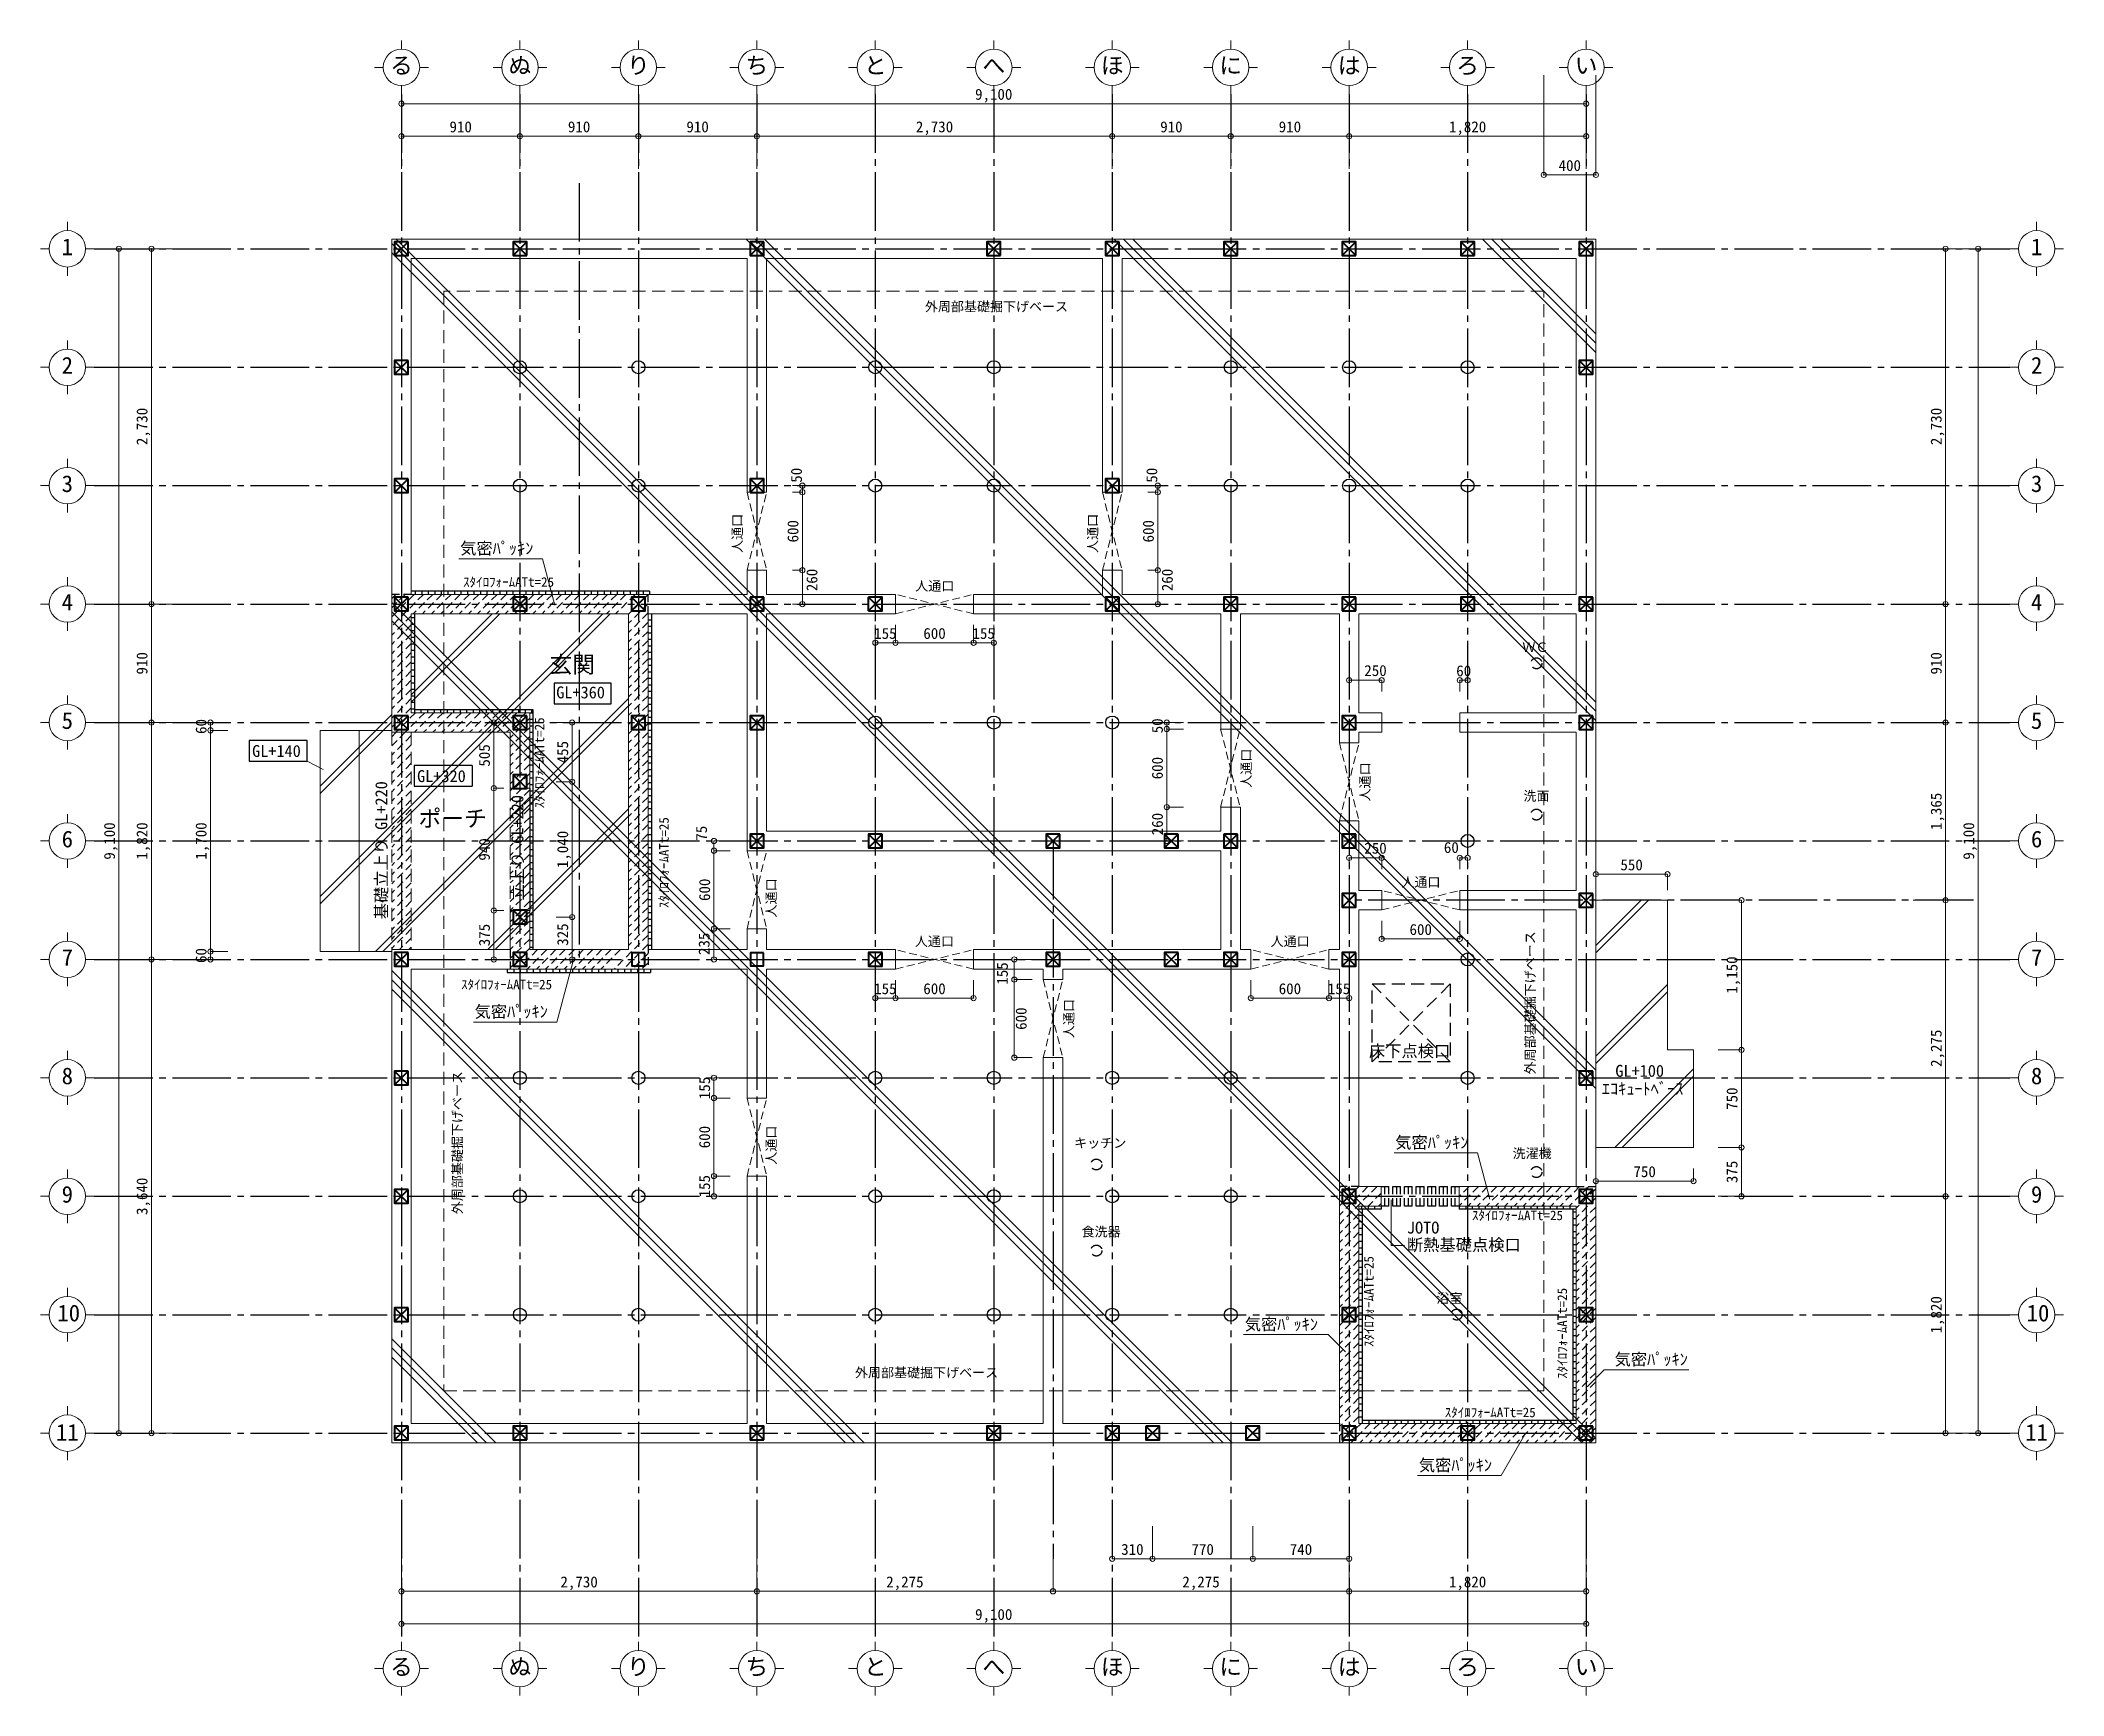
# Model space of a CAD drawing. Units: millimetres at full size, sheet at 1:50. Extents: x -26847 to 9830, y -6970 to 7062.
# Drawn here: x -26847 to -11306, y -5756 to 6961 of the extents above; entities that cross this region are included whole.
import ezdxf
from ezdxf.enums import TextEntityAlignment as Align

# ---------------------------------------------------------------- set-up
doc = ezdxf.new("R2010")
doc.units = ezdxf.units.MM
doc.header["$LTSCALE"] = 50
doc.header["$PDMODE"] = 32
doc.header["$PDSIZE"] = 40
for name, pattern in [('CHAIN2', [12, 9, -1, 1, -1]), ('DASHED1', [1.8, 1.2, -0.6]), ('DASHED2', [3, 2, -1])]:
    doc.linetypes.add(name, pattern=pattern)
for name, color, linetype, lineweight in [('3-0_補助線', 4, 'CHAIN2', 9), ('3-1_通り芯・通り番号', 4, 'Continuous', 9), ('3-2_柱(黄)', 6, 'Continuous', 25), ('3-3_仕上線(黄)', 4, 'Continuous', 9), ('3-4_下地・間柱(水色)', 5, 'Continuous', 25), ('3-5_サッシ・室内建具', 4, 'Continuous', 9), ('3-6_住宅設備・造作', 6, 'Continuous', 25), ('3-7_家具点線', 4, 'DASHED2', 9), ('3-8_ハッチング', 5, 'DASHED1', 25), ('3-9_建築設備', 4, 'Continuous', 9), ('3-A_文字', 2, 'Continuous', 9), ('3-B_特記事項', 134, 'Continuous', 25), ('3-C_予備', 134, 'DASHED1', 25), ('3-F_寸法・方位', 4, 'Continuous', 9)]:
    doc.layers.add(name, color=color, linetype=linetype, lineweight=lineweight)
doc.styles.add('ＭＳ ゴシック', font='')
doc.styles.get('ＭＳ ゴシック').set_extended_font_data('MS Gothic')

msp = doc.modelspace()

# ---------------------------------------------------------------- texts
at = {"layer": '3-1_通り芯・通り番号', "style": 'ＭＳ ゴシック'}
for s, p in [('ぬ', (-23251.32, 6667.25)), ('り', (-22341.32, 6667.25)), ('ち', (-21431.32, 6667.25)), ('と', (-20521.32, 6667.25)), ('ほ', (-18701.32, 6667.25)), ('に', (-17791.32, 6667.25)), ('は', (-16881.32, 6667.25)), ('る', (-24161.32, 6667.25)), ('へ', (-19611.32, 6667.25)), ('ろ', (-15971.32, 6667.25)), ('い', (-15061.32, 6667.25)), ('1', (-26684.15, 5273.06)), ('1', (-11556.47, 5273.06)), ('2', (-26684.15, 4363.06)), ('2', (-11556.47, 4363.06)), ('3', (-26684.15, 3453.06)), ('3', (-11556.47, 3453.06)), ('4', (-26684.15, 2543.06)), ('4', (-11556.47, 2543.06)), ('5', (-26684.15, 1633.06)), ('5', (-11556.47, 1633.06)), ('6', (-26684.15, 723.06)), ('6', (-11556.47, 723.06)), ('7', (-26684.15, -186.94)), ('7', (-11556.47, -186.94)), ('8', (-26684.15, -1096.94)), ('8', (-11556.47, -1096.94)), ('9', (-26684.15, -2006.94)), ('9', (-11556.47, -2006.94)), ('10', (-26717.24, -2919.21)), ('10', (-11589.57, -2919.21)), ('11', (-26728.34, -3836.16)), ('11', (-11600.67, -3836.16)), ('る', (-24161.32, -5636.59)), ('ぬ', (-23251.32, -5636.59)), ('り', (-22341.32, -5636.59)), ('ち', (-21431.32, -5636.59)), ('と', (-20521.32, -5636.59)), ('へ', (-19611.32, -5636.59)), ('ほ', (-18701.32, -5636.59)), ('に', (-17791.32, -5636.59)), ('は', (-16881.32, -5636.59)), ('ろ', (-15971.32, -5636.59)), ('い', (-15061.32, -5636.59))]:
    msp.add_text(s, height=128.3, dxfattribs=at).set_placement(p, align=Align.BOTTOM_LEFT)
at = {"layer": '3-5_サッシ・室内建具', "style": 'ＭＳ ゴシック'}
for s, height, p in [('人通口', 73.31, (-21435.57, 3023.91)), ('人通口', 73.31, (-18705.57, 3023.91)), ('人通口', 73.31, (-17525.93, 1219.08)), ('人通口', 73.31, (-16613.43, 1114)), ('人通口', 73.31, (-21174.8, 222.84)), ('155', 84.31, (-19390.59, -293.66)), ('人通口', 73.31, (-18888.43, -704.44)), ('600', 84.31, (-19246.38, -640.69)), ('人通口', 73.31, (-21174.8, -1677.16))]:
    msp.add_text(s, height=height, rotation=90, dxfattribs=at).set_placement(p, align=Align.BOTTOM_LEFT)
for s, height, p in [('人通口', 73.31, (-20127.26, 2710.94)), ('155', 84.31, (-20442.53, 2337.99)), ('600', 84.31, (-20064.99, 2337.99)), ('155', 84.31, (-19687.53, 2337.99)), ('人通口', 73.31, (-16392.33, 435.94)), ('600', 84.31, (-16330.07, 62.99)), ('人通口', 73.31, (-20130.37, -19.06)), ('人通口', 73.31, (-17397.26, -19.06)), ('155', 84.31, (-20442.6, -392.01)), ('600', 84.31, (-20065.14, -392.01)), ('600', 84.31, (-17334.99, -392.01)), ('155', 84.31, (-16957.53, -392.01))]:
    msp.add_text(s, height=height, dxfattribs=at).set_placement(p, align=Align.BOTTOM_LEFT)
at = {"layer": '3-6_住宅設備・造作', "style": 'ＭＳ ゴシック'}
for p in [(-23600.69, 2741.56), (-23615.92, -350.66), (-15850.43, -2124.81), (-16060.14, -3638.51)]:
    msp.add_text('ｽﾀｲﾛﾌｫｰﾑATt=25', height=73.31, dxfattribs=at).set_placement(p, align=Align.BOTTOM_LEFT)
for p in [(-22955.16, 1060.92), (-21998.92, 294.11), (-16584.07, -3077.94), (-15098.35, -3322.43)]:
    msp.add_text('ｽﾀｲﾛﾌｫｰﾑATt=25', height=73.31, rotation=90, dxfattribs=at).set_placement(p, align=Align.BOTTOM_LEFT)
at = {"layer": '3-7_家具点線', "color": 6, "style": 'ＭＳ ゴシック'}
for p in [(-20052.82, 4858.06), (-20589.92, -3332.8)]:
    msp.add_text('外周部基礎掘下げベース', height=73.31, dxfattribs=at).set_placement(p, align=Align.BOTTOM_LEFT)
for p in [(-15344.85, -982.97), (-23586.06, -2057.18)]:
    msp.add_text('外周部基礎掘下げベース', height=73.31, rotation=90, dxfattribs=at).set_placement(p, align=Align.BOTTOM_LEFT)
at = {"layer": '3-8_ハッチング', "color": 6, "style": 'ＭＳ ゴシック'}
for s, height, p in [('ＷＣ', 73.31, (-15463.28, 2240.88)), ('洗面', 73.31, (-15454.8, 1097.5)), ('床下点検口', 91.64, (-16641.94, -876.43)), ('キッチン', 73.31, (-18905.86, -1568.54)), ('洗濯機', 73.31, (-15538.04, -1648.27)), ('食洗器', 73.31, (-18849.14, -2250.15)), ('浴室', 73.31, (-16123.69, -2761.91))]:
    msp.add_text(s, height=height, dxfattribs=at).set_placement(p, align=Align.BOTTOM_LEFT)
at = {"layer": '3-A_文字', "color": 4, "style": 'ＭＳ ゴシック'}
for s, height, p in [('気密ﾊﾟｯｷﾝ', 91.64, (-23623.13, 2986.17)), ('玄関', 128.3, (-22936.94, 2064.43)), ('GL+360', 91.64, (-22884.97, 1878.82)), ('GL+140', 91.64, (-25220.93, 1428.59)), ('GL+320', 91.64, (-23953.73, 1235.67)), ('ポーチ', 128.3, (-23942.96, 881.44)), ('気密ﾊﾟｯｷﾝ', 91.64, (-23512.11, -573.59)), ('GL+100', 91.64, (-14749.1, -1028.96)), ('ｴｺｷｭｰﾄﾍﾞｰｽ', 91.64, (-14852.37, -1166.46)), ('気密ﾊﾟｯｷﾝ', 91.64, (-16440.27, -1579.12)), ('JOTO', 91.64, (-16350.27, -2233.44)), ('断熱基礎点検口', 91.64, (-16350.27, -2365.86)), ('気密ﾊﾟｯｷﾝ', 91.64, (-17595.8, -2975.64)), ('気密ﾊﾟｯｷﾝ', 91.64, (-14754.9, -3245.03)), ('気密ﾊﾟｯｷﾝ', 91.64, (-16259, -4057.99))]:
    msp.add_text(s, height=height, dxfattribs=at).set_placement(p, align=Align.BOTTOM_LEFT)
at = {"layer": '3-A_文字', "color": 3, "style": 'ＭＳ ゴシック'}
for s, p in [('基礎立上り GL+220', (-24155.76, 208.35)), ('立上り GL+220', (-23109.65, 352.34))]:
    msp.add_text(s, height=91.64, rotation=90, dxfattribs=at).set_placement(p, align=Align.BOTTOM_LEFT)
at = {"layer": '3-F_寸法・方位', "style": 'ＭＳ ゴシック'}
for s, p in [('9,100', (-19667.57, 6480.28)), ('910', (-23705.07, 6230.28)), ('910', (-22795.07, 6230.28)), ('910', (-21885.07, 6230.28)), ('2,730', (-20122.57, 6230.28)), ('910', (-18245.07, 6230.28)), ('910', (-17335.07, 6230.28)), ('1,820', (-16027.57, 6230.28)), ('400', (-15185.07, 5933.32)), ('250', (-16677.48, 2052.66)), ('60', (-15971.32, 2050.7)), ('250', (-16677.48, 687.66)), ('60', (-16066.32, 693.25)), ('550', (-14710.07, 559.85)), ('750', (-14610.07, -1797.65)), ('310', (-18545.07, -4699.87)), ('770', (-18005.07, -4699.87)), ('740', (-17250.07, -4699.87)), ('2,730', (-22852.57, -4949.87)), ('2,275', (-20350.07, -4949.87)), ('2,275', (-18075.07, -4949.87)), ('1,820', (-16027.57, -4949.87)), ('9,100', (-19667.57, -5199.87))]:
    msp.add_text(s, height=84.31, dxfattribs=at).set_placement(p, align=Align.BOTTOM_LEFT)
for s, p in [('2,730', (-25999.59, 3851.81)), ('2,730', (-12217.15, 3851.81)), ('50', (-20972.62, 3563.14)), ('50', (-18242.62, 3563.14)), ('600', (-20999.24, 3104.31)), ('600', (-18269.24, 3104.31)), ('260', (-20853.73, 2729.79)), ('260', (-18123.73, 2729.79)), ('910', (-25999.59, 2089.31)), ('910', (-12217.15, 2089.31)), ('60', (-25546.04, 1633.06)), ('50', (-18199.87, 1638.06)), ('455', (-22768.12, 1406.81)), ('505', (-23369.29, 1381.81)), ('600', (-18199.87, 1284.31)), ('1,365', (-12217.15, 894.31)), ('9,100', (-26249.59, 666.81)), ('1,820', (-25999.59, 666.81)), ('1,700', (-25546.04, 666.81)), ('260', (-18199.87, 854.31)), ('9,100', (-11967.15, 666.81)), ('940', (-23369.29, 659.31)), ('1,040', (-22768.12, 601.81)), ('75', (-21701.96, 812.79)), ('600', (-21678.15, 349.31)), ('375', (-23369.29, 1.81)), ('325', (-22768.12, 5.09)), ('235', (-21681.68, -65.92)), ('60', (-25546.04, -126.94)), ('1,150', (-13785.6, -363.19)), ('2,275', (-12217.15, -925.69)), ('155', (-21678.15, -1173.19)), ('750', (-13785.6, -1255.69)), ('600', (-21678.15, -1550.69)), ('375', (-13785.6, -1818.19)), ('3,640', (-25999.59, -2063.19)), ('155', (-21678.15, -1928.19)), ('1,820', (-12217.15, -2973.19))]:
    msp.add_text(s, height=84.31, rotation=90, dxfattribs=at).set_placement(p, align=Align.BOTTOM_LEFT)

# ---------------------------------------------------------------- linework, layer by layer
at = {"layer": '3-0_補助線', "color": 134, "lineweight": 25}
for p, q in [((-24073.82, 6548.18), (-24073.82, -5342.52)), ((-23163.82, 6548.18), (-23163.82, -5342.52)), ((-22253.82, 6548.18), (-22253.82, -5342.52)), ((-21343.82, 6548.18), (-21343.82, -5342.52)), ((-20433.82, 6548.18), (-20433.82, -5342.52)), ((-19523.82, 6548.18), (-19523.82, -5342.52)), ((-18613.82, 6548.18), (-18613.82, -5342.52)), ((-17703.82, 6548.18), (-17703.82, -5342.52)), ((-16793.82, 6548.18), (-16793.82, -5342.52)), ((-15883.82, 6548.18), (-15883.82, -5342.52)), ((-14973.82, 6548.18), (-14973.82, -5342.52)), ((-22708.82, 5865.48), (-22708.82, -99.44)), ((-26433.83, 5360.56), (-11719.29, 5360.56)), ((-26433.83, 4450.56), (-11719.29, 4450.56)), ((-26433.83, 3540.56), (-11719.29, 3540.56)), ((-26433.83, 2630.56), (-11719.29, 2630.56)), ((-26433.83, 1720.56), (-11719.29, 1720.56)), ((-26433.83, 810.56), (-11719.29, 810.56)), ((-19068.82, 810.56), (-19068.82, -4704.87)), ((-11997.7, 355.56), (-16793.82, 355.56)), ((-26433.83, -99.44), (-11719.29, -99.44)), ((-26433.83, -1009.44), (-11719.29, -1009.44)), ((-26433.83, -1919.44), (-11719.29, -1919.44)), ((-26433.83, -2829.44), (-11719.29, -2829.44)), ((-26433.83, -3739.44), (-11719.29, -3739.44))]:
    msp.add_line(p, q, dxfattribs=at)
at = {"layer": '3-1_通り芯・通り番号'}
for p, q in [((-24073.82, 6961.32), (-24073.82, 6894.75)), ((-23163.82, 6961.32), (-23163.82, 6894.75)), ((-22253.82, 6961.32), (-22253.82, 6894.75)), ((-21343.82, 6961.32), (-21343.82, 6894.75)), ((-20433.82, 6961.32), (-20433.82, 6894.75)), ((-19523.82, 6961.32), (-19523.82, 6894.75)), ((-18613.82, 6961.32), (-18613.82, 6894.75)), ((-17703.82, 6961.32), (-17703.82, 6894.75)), ((-16793.82, 6961.32), (-16793.82, 6894.75)), ((-15883.82, 6961.32), (-15883.82, 6894.75)), ((-14973.82, 6961.32), (-14973.82, 6894.75)), ((-24280.38, 6754.75), (-24213.82, 6754.75)), ((-23933.82, 6754.75), (-23867.25, 6754.75)), ((-23370.38, 6754.75), (-23303.82, 6754.75)), ((-23023.82, 6754.75), (-22957.25, 6754.75)), ((-22460.38, 6754.75), (-22393.82, 6754.75)), ((-22113.82, 6754.75), (-22047.25, 6754.75)), ((-21550.38, 6754.75), (-21483.82, 6754.75)), ((-21203.82, 6754.75), (-21137.25, 6754.75)), ((-20640.38, 6754.75), (-20573.82, 6754.75)), ((-20293.82, 6754.75), (-20227.25, 6754.75)), ((-19730.38, 6754.75), (-19663.82, 6754.75)), ((-19383.82, 6754.75), (-19317.25, 6754.75)), ((-18820.38, 6754.75), (-18753.82, 6754.75)), ((-18473.82, 6754.75), (-18407.25, 6754.75)), ((-17910.38, 6754.75), (-17843.82, 6754.75)), ((-17563.82, 6754.75), (-17497.25, 6754.75)), ((-17000.38, 6754.75), (-16933.82, 6754.75)), ((-16653.82, 6754.75), (-16587.25, 6754.75)), ((-16090.38, 6754.75), (-16023.82, 6754.75)), ((-15743.82, 6754.75), (-15677.25, 6754.75)), ((-15180.38, 6754.75), (-15113.82, 6754.75)), ((-14833.82, 6754.75), (-14767.25, 6754.75)), ((-24073.82, 6614.75), (-24073.82, 6548.18)), ((-23163.82, 6614.75), (-23163.82, 6548.18)), ((-22253.82, 6614.75), (-22253.82, 6548.18)), ((-21343.82, 6614.75), (-21343.82, 6548.18)), ((-20433.82, 6614.75), (-20433.82, 6548.18)), ((-19523.82, 6614.75), (-19523.82, 6548.18)), ((-18613.82, 6614.75), (-18613.82, 6548.18)), ((-17703.82, 6614.75), (-17703.82, 6548.18)), ((-16793.82, 6614.75), (-16793.82, 6548.18)), ((-15883.82, 6614.75), (-15883.82, 6548.18)), ((-14973.82, 6614.75), (-14973.82, 6548.18)), ((-26640.4, 5567.13), (-26640.4, 5500.56)), ((-11512.72, 5567.13), (-11512.72, 5500.56)), ((-26846.97, 5360.56), (-26780.4, 5360.56)), ((-26500.4, 5360.56), (-26433.83, 5360.56)), ((-11719.29, 5360.56), (-11652.72, 5360.56)), ((-11372.72, 5360.56), (-11306.15, 5360.56)), ((-26640.4, 5220.56), (-26640.4, 5153.99)), ((-11512.72, 5220.56), (-11512.72, 5153.99)), ((-26640.4, 4657.13), (-26640.4, 4590.56)), ((-11512.72, 4657.13), (-11512.72, 4590.56)), ((-26846.97, 4450.56), (-26780.4, 4450.56)), ((-26500.4, 4450.56), (-26433.83, 4450.56)), ((-11719.29, 4450.56), (-11652.72, 4450.56)), ((-11372.72, 4450.56), (-11306.15, 4450.56)), ((-26640.4, 4310.56), (-26640.4, 4243.99)), ((-11512.72, 4310.56), (-11512.72, 4243.99)), ((-26640.4, 3747.13), (-26640.4, 3680.56)), ((-11512.72, 3747.13), (-11512.72, 3680.56)), ((-26846.97, 3540.56), (-26780.4, 3540.56)), ((-26500.4, 3540.56), (-26433.83, 3540.56)), ((-11719.29, 3540.56), (-11652.72, 3540.56)), ((-11372.72, 3540.56), (-11306.15, 3540.56)), ((-26640.4, 3400.56), (-26640.4, 3333.99)), ((-11512.72, 3400.56), (-11512.72, 3333.99)), ((-26640.4, 2837.13), (-26640.4, 2770.56)), ((-11512.72, 2837.13), (-11512.72, 2770.56)), ((-26846.97, 2630.56), (-26780.4, 2630.56)), ((-26640.4, 2490.56), (-26640.4, 2423.99)), ((-26500.4, 2630.56), (-26433.83, 2630.56)), ((-11719.29, 2630.56), (-11652.72, 2630.56)), ((-11512.72, 2490.56), (-11512.72, 2423.99)), ((-11372.72, 2630.56), (-11306.15, 2630.56)), ((-26640.4, 1927.13), (-26640.4, 1860.56)), ((-11512.72, 1927.13), (-11512.72, 1860.56)), ((-26846.97, 1720.56), (-26780.4, 1720.56)), ((-26500.4, 1720.56), (-26433.83, 1720.56)), ((-11719.29, 1720.56), (-11652.72, 1720.56)), ((-11372.72, 1720.56), (-11306.15, 1720.56)), ((-26640.4, 1580.56), (-26640.4, 1513.99)), ((-11512.72, 1580.56), (-11512.72, 1513.99)), ((-26640.4, 1017.13), (-26640.4, 950.56)), ((-11512.72, 1017.13), (-11512.72, 950.56)), ((-26846.97, 810.56), (-26780.4, 810.56)), ((-26500.4, 810.56), (-26433.83, 810.56)), ((-11719.29, 810.56), (-11652.72, 810.56)), ((-11372.72, 810.56), (-11306.15, 810.56)), ((-26640.4, 670.56), (-26640.4, 603.99)), ((-11512.72, 670.56), (-11512.72, 603.99)), ((-26640.4, 107.13), (-26640.4, 40.56)), ((-11512.72, 107.13), (-11512.72, 40.56)), ((-26846.97, -99.44), (-26780.4, -99.44)), ((-26500.4, -99.44), (-26433.83, -99.44)), ((-11719.29, -99.44), (-11652.72, -99.44)), ((-11372.72, -99.44), (-11306.15, -99.44)), ((-26640.4, -239.44), (-26640.4, -306.01)), ((-11512.72, -239.44), (-11512.72, -306.01)), ((-26640.4, -802.87), (-26640.4, -869.44)), ((-11512.72, -802.87), (-11512.72, -869.44)), ((-26846.97, -1009.44), (-26780.4, -1009.44)), ((-26500.4, -1009.44), (-26433.83, -1009.44)), ((-11719.29, -1009.44), (-11652.72, -1009.44)), ((-11372.72, -1009.44), (-11306.15, -1009.44)), ((-26640.4, -1149.44), (-26640.4, -1216.01)), ((-11512.72, -1149.44), (-11512.72, -1216.01)), ((-26640.4, -1712.87), (-26640.4, -1779.44)), ((-11512.72, -1712.87), (-11512.72, -1779.44)), ((-26846.97, -1919.44), (-26780.4, -1919.44)), ((-26500.4, -1919.44), (-26433.83, -1919.44)), ((-11719.29, -1919.44), (-11652.72, -1919.44)), ((-11372.72, -1919.44), (-11306.15, -1919.44)), ((-26640.4, -2059.44), (-26640.4, -2126.01)), ((-11512.72, -2059.44), (-11512.72, -2126.01)), ((-26640.4, -2622.87), (-26640.4, -2689.44)), ((-11512.72, -2622.87), (-11512.72, -2689.44)), ((-26846.97, -2829.44), (-26780.4, -2829.44)), ((-26500.4, -2829.44), (-26433.83, -2829.44)), ((-11719.29, -2829.44), (-11652.72, -2829.44)), ((-11372.72, -2829.44), (-11306.15, -2829.44)), ((-26640.4, -2969.44), (-26640.4, -3036.01)), ((-11512.72, -2969.44), (-11512.72, -3036.01)), ((-26640.4, -3532.87), (-26640.4, -3599.44)), ((-11512.72, -3532.87), (-11512.72, -3599.44)), ((-26846.97, -3739.44), (-26780.4, -3739.44)), ((-26640.4, -3879.44), (-26640.4, -3946.01)), ((-26500.4, -3739.44), (-26433.83, -3739.44)), ((-11719.29, -3739.44), (-11652.72, -3739.44)), ((-11512.72, -3879.44), (-11512.72, -3946.01)), ((-11372.72, -3739.44), (-11306.15, -3739.44)), ((-24073.82, -5342.52), (-24073.82, -5409.09)), ((-23163.82, -5342.52), (-23163.82, -5409.09)), ((-22253.82, -5342.52), (-22253.82, -5409.09)), ((-21343.82, -5342.52), (-21343.82, -5409.09)), ((-20433.82, -5342.52), (-20433.82, -5409.09)), ((-19523.82, -5342.52), (-19523.82, -5409.09)), ((-18613.82, -5342.52), (-18613.82, -5409.09)), ((-17703.82, -5342.52), (-17703.82, -5409.09)), ((-16793.82, -5342.52), (-16793.82, -5409.09)), ((-15883.82, -5342.52), (-15883.82, -5409.09)), ((-14973.82, -5342.52), (-14973.82, -5409.09)), ((-24280.38, -5549.09), (-24213.82, -5549.09)), ((-23933.82, -5549.09), (-23867.25, -5549.09)), ((-23370.38, -5549.09), (-23303.82, -5549.09)), ((-23023.82, -5549.09), (-22957.25, -5549.09)), ((-22460.38, -5549.09), (-22393.82, -5549.09)), ((-22113.82, -5549.09), (-22047.25, -5549.09)), ((-21550.38, -5549.09), (-21483.82, -5549.09)), ((-21203.82, -5549.09), (-21137.25, -5549.09)), ((-20640.38, -5549.09), (-20573.82, -5549.09)), ((-20293.82, -5549.09), (-20227.25, -5549.09)), ((-19730.38, -5549.09), (-19663.82, -5549.09)), ((-19383.82, -5549.09), (-19317.25, -5549.09)), ((-18820.38, -5549.09), (-18753.82, -5549.09)), ((-18473.82, -5549.09), (-18407.25, -5549.09)), ((-17910.38, -5549.09), (-17843.82, -5549.09)), ((-17563.82, -5549.09), (-17497.25, -5549.09)), ((-17000.38, -5549.09), (-16933.82, -5549.09)), ((-16653.82, -5549.09), (-16587.25, -5549.09)), ((-16090.38, -5549.09), (-16023.82, -5549.09)), ((-15743.82, -5549.09), (-15677.25, -5549.09)), ((-15180.38, -5549.09), (-15113.82, -5549.09)), ((-14833.82, -5549.09), (-14767.25, -5549.09)), ((-24073.82, -5689.09), (-24073.82, -5755.65)), ((-23163.82, -5689.09), (-23163.82, -5755.65)), ((-22253.82, -5689.09), (-22253.82, -5755.65)), ((-21343.82, -5689.09), (-21343.82, -5755.65)), ((-20433.82, -5689.09), (-20433.82, -5755.65)), ((-19523.82, -5689.09), (-19523.82, -5755.65)), ((-18613.82, -5689.09), (-18613.82, -5755.65)), ((-17703.82, -5689.09), (-17703.82, -5755.65)), ((-16793.82, -5689.09), (-16793.82, -5755.65)), ((-15883.82, -5689.09), (-15883.82, -5755.65)), ((-14973.82, -5689.09), (-14973.82, -5755.65))]:
    msp.add_line(p, q, dxfattribs=at)
for centre in [(-24073.82, 6754.75), (-23163.82, 6754.75), (-22253.82, 6754.75), (-21343.82, 6754.75), (-20433.82, 6754.75), (-19523.82, 6754.75), (-18613.82, 6754.75), (-17703.82, 6754.75), (-16793.82, 6754.75), (-15883.82, 6754.75), (-14973.82, 6754.75), (-26640.4, 5360.56), (-11512.72, 5360.56), (-26640.4, 4450.56), (-11512.72, 4450.56), (-26640.4, 3540.56), (-11512.72, 3540.56), (-26640.4, 2630.56), (-11512.72, 2630.56), (-26640.4, 1720.56), (-11512.72, 1720.56), (-26640.4, 810.56), (-11512.72, 810.56), (-26640.4, -99.44), (-11512.72, -99.44), (-26640.4, -1009.44), (-11512.72, -1009.44), (-26640.4, -1919.44), (-11512.72, -1919.44), (-26640.4, -2829.44), (-11512.72, -2829.44), (-26640.4, -3739.44), (-11512.72, -3739.44), (-24073.82, -5549.09), (-23163.82, -5549.09), (-22253.82, -5549.09), (-21343.82, -5549.09), (-20433.82, -5549.09), (-19523.82, -5549.09), (-18613.82, -5549.09), (-17703.82, -5549.09), (-16793.82, -5549.09), (-15883.82, -5549.09), (-14973.82, -5549.09)]:
    msp.add_circle(centre, 140, dxfattribs=at)
at = {"layer": '3-2_柱(黄)', "color": 3, "lineweight": 40}
for p, q in [((-24021.32, 5308.06), (-24126.32, 5413.06)), ((-24021.32, 5413.06), (-24126.32, 5308.06)), ((-23216.32, 5308.06), (-23111.32, 5413.06)), ((-23111.32, 5308.06), (-23216.32, 5413.06)), ((-21291.32, 5413.06), (-21396.32, 5308.06)), ((-21291.32, 5308.06), (-21396.32, 5413.06)), ((-19576.32, 5308.06), (-19471.32, 5413.06)), ((-19471.32, 5308.06), (-19576.32, 5413.06)), ((-18561.32, 5308.06), (-18666.32, 5413.06)), ((-18561.32, 5413.06), (-18666.32, 5308.06)), ((-17756.32, 5308.06), (-17651.32, 5413.06)), ((-17651.32, 5308.06), (-17756.32, 5413.06)), ((-16741.32, 5308.06), (-16846.32, 5413.06)), ((-16846.32, 5308.06), (-16741.32, 5413.06)), ((-15831.32, 5308.06), (-15936.32, 5413.06)), ((-15936.32, 5308.06), (-15831.32, 5413.06)), ((-14921.32, 5308.06), (-15026.32, 5413.06)), ((-14921.32, 5413.06), (-15026.32, 5308.06)), ((-24021.32, 4503.06), (-24126.32, 4398.06)), ((-24021.32, 4398.06), (-24126.32, 4503.06)), ((-15026.32, 4398.06), (-14921.32, 4503.06)), ((-15026.32, 4503.06), (-14921.32, 4398.06)), ((-24021.32, 3488.06), (-24126.32, 3593.06)), ((-24021.32, 3593.06), (-24126.32, 3488.06)), ((-21396.32, 3488.06), (-21291.32, 3593.06)), ((-21396.32, 3593.06), (-21291.32, 3488.06)), ((-18561.32, 3593.06), (-18666.32, 3488.06)), ((-18561.32, 3488.06), (-18666.32, 3593.06)), ((-24021.32, 2683.06), (-24126.32, 2578.06)), ((-24021.32, 2578.06), (-24126.32, 2683.06)), ((-23111.32, 2683.06), (-23216.32, 2578.06)), ((-23111.32, 2578.06), (-23216.32, 2683.06)), ((-22201.32, 2578.06), (-22306.32, 2683.06)), ((-22201.32, 2683.06), (-22306.32, 2578.06)), ((-21291.32, 2683.06), (-21396.32, 2683.06)), ((-21291.32, 2683.06), (-21396.32, 2578.06)), ((-21396.32, 2683.06), (-21396.32, 2578.06)), ((-21291.32, 2578.06), (-21291.32, 2683.06)), ((-20381.32, 2683.06), (-20486.32, 2578.06)), ((-20486.32, 2683.06), (-20381.32, 2578.06)), ((-20486.32, 2578.06), (-20486.32, 2683.06)), ((-18561.32, 2683.06), (-18666.32, 2578.06)), ((-18561.32, 2578.06), (-18666.32, 2683.06)), ((-17651.32, 2683.06), (-17756.32, 2578.06)), ((-17651.32, 2578.06), (-17756.32, 2683.06)), ((-16741.32, 2683.06), (-16846.32, 2578.06)), ((-16741.32, 2578.06), (-16846.32, 2683.06)), ((-16741.32, 2578.06), (-16741.32, 2683.06)), ((-15831.32, 2578.06), (-15936.32, 2683.06)), ((-14921.32, 2578.06), (-15026.32, 2683.06)), ((-14921.32, 2683.06), (-15026.32, 2578.06)), ((-24021.32, 1773.06), (-24126.32, 1668.06)), ((-24021.32, 1668.06), (-24126.32, 1773.06)), ((-23111.32, 1668.06), (-23216.32, 1773.06)), ((-23111.32, 1773.06), (-23216.32, 1668.06)), ((-22201.32, 1773.06), (-22306.32, 1668.06)), ((-22201.32, 1668.06), (-22306.32, 1773.06)), ((-21291.32, 1773.06), (-21396.32, 1668.06)), ((-21291.32, 1668.06), (-21396.32, 1773.06)), ((-16741.32, 1668.06), (-16846.32, 1773.06)), ((-16741.32, 1773.06), (-16846.32, 1668.06)), ((-14921.32, 1668.06), (-15026.32, 1773.06)), ((-14921.32, 1773.06), (-15026.32, 1668.06)), ((-23111.32, 1318.06), (-23216.32, 1213.06)), ((-23111.32, 1213.06), (-23216.32, 1318.06)), ((-21291.32, 863.06), (-21396.32, 758.06)), ((-21291.32, 758.06), (-21396.32, 863.06)), ((-20381.32, 863.06), (-20486.32, 758.06)), ((-20381.32, 758.06), (-20486.32, 863.06)), ((-19016.32, 863.06), (-19121.32, 758.06)), ((-19016.32, 758.06), (-19121.32, 863.06)), ((-18106.32, 863.06), (-18211.32, 758.06)), ((-18106.32, 758.06), (-18211.32, 863.06)), ((-17651.32, 758.06), (-17756.32, 863.06)), ((-17651.32, 863.06), (-17756.32, 758.06)), ((-17651.32, 863.06), (-17756.32, 863.06)), ((-16741.32, 758.06), (-16846.32, 863.06)), ((-16741.32, 863.06), (-16846.32, 758.06)), ((-16741.32, 408.06), (-16846.32, 303.06)), ((-16741.32, 303.06), (-16846.32, 408.06)), ((-14921.32, 303.06), (-15026.32, 408.06)), ((-14921.32, 408.06), (-15026.32, 303.06)), ((-23111.32, 173.06), (-23216.32, 278.06)), ((-23111.32, 278.06), (-23216.32, 173.06)), ((-24021.32, -46.94), (-24126.32, -151.94)), ((-24021.32, -151.94), (-24126.32, -46.94)), ((-23111.32, -46.94), (-23216.32, -151.94)), ((-23111.32, -151.94), (-23216.32, -46.94)), ((-20381.32, -46.94), (-20486.32, -151.94)), ((-20381.32, -151.94), (-20486.32, -46.94)), ((-19016.32, -46.94), (-19121.32, -151.94)), ((-19016.32, -151.94), (-19121.32, -46.94)), ((-18106.32, -46.94), (-18211.32, -151.94)), ((-18106.32, -151.94), (-18211.32, -46.94)), ((-17651.32, -151.94), (-17756.32, -46.94)), ((-17651.32, -46.94), (-17756.32, -151.94)), ((-16741.32, -46.94), (-16846.32, -151.94)), ((-16741.32, -151.94), (-16846.32, -46.94)), ((-24021.32, -1061.94), (-24126.32, -956.94)), ((-24021.32, -956.94), (-24126.32, -1061.94)), ((-14921.32, -956.94), (-15026.32, -1061.94)), ((-14921.32, -1061.94), (-15026.32, -956.94)), ((-15026.32, -1061.94), (-14921.32, -1061.94)), ((-14921.32, -1061.94), (-14921.32, -956.94)), ((-24021.32, -1866.94), (-24126.32, -1971.94)), ((-24021.32, -1971.94), (-24126.32, -1866.94)), ((-16741.32, -1866.94), (-16846.32, -1971.94)), ((-16741.32, -1971.94), (-16846.32, -1866.94)), ((-14921.32, -1866.94), (-15026.32, -1971.94)), ((-14921.32, -1971.94), (-15026.32, -1866.94)), ((-24021.32, -2776.94), (-24126.32, -2881.94)), ((-24021.32, -2881.94), (-24126.32, -2776.94)), ((-16741.32, -2776.94), (-16846.32, -2881.94)), ((-16741.32, -2881.94), (-16846.32, -2776.94)), ((-15026.32, -2776.94), (-14921.32, -2881.94)), ((-15026.32, -2881.94), (-14921.32, -2776.94)), ((-24021.32, -3791.94), (-24126.32, -3686.94)), ((-24021.32, -3686.94), (-24126.32, -3791.94)), ((-23111.32, -3791.94), (-23216.32, -3686.94)), ((-23216.32, -3791.94), (-23111.32, -3686.94)), ((-21396.32, -3791.94), (-21291.32, -3686.94)), ((-21291.32, -3791.94), (-21396.32, -3686.94)), ((-19471.32, -3791.94), (-19576.32, -3686.94)), ((-19576.32, -3791.94), (-19471.32, -3686.94)), ((-18561.32, -3686.94), (-18666.32, -3791.94)), ((-18666.32, -3686.94), (-18561.32, -3791.94)), ((-18251.32, -3686.94), (-18356.32, -3791.94)), ((-18356.32, -3686.94), (-18251.32, -3791.94)), ((-17481.32, -3686.94), (-17586.32, -3791.94)), ((-17586.32, -3686.94), (-17481.32, -3791.94)), ((-16741.32, -3686.94), (-16846.32, -3791.94)), ((-16741.32, -3791.94), (-16846.32, -3686.94)), ((-15831.32, -3686.94), (-15936.32, -3791.94)), ((-15936.32, -3686.94), (-15831.32, -3791.94)), ((-14921.32, -3686.94), (-15026.32, -3791.94)), ((-14921.32, -3791.94), (-15026.32, -3686.94))]:
    msp.add_line(p, q, dxfattribs=at)
for points in [[(-24021.32, 5413.06), (-24126.32, 5413.06), (-24126.32, 5308.06), (-24021.32, 5308.06)], [(-23111.32, 5308.06), (-23111.32, 5413.06), (-23216.32, 5413.06), (-23216.32, 5308.06)], [(-21291.32, 5413.06), (-21396.32, 5413.06), (-21396.32, 5308.06), (-21291.32, 5308.06)], [(-19471.32, 5308.06), (-19471.32, 5413.06), (-19576.32, 5413.06), (-19576.32, 5308.06)], [(-18561.32, 5413.06), (-18666.32, 5413.06), (-18666.32, 5308.06), (-18561.32, 5308.06)], [(-17651.32, 5308.06), (-17651.32, 5413.06), (-17756.32, 5413.06), (-17756.32, 5308.06)], [(-16741.32, 5308.06), (-16741.32, 5413.06), (-16846.32, 5413.06), (-16846.32, 5308.06)], [(-15831.32, 5308.06), (-15831.32, 5413.06), (-15936.32, 5413.06), (-15936.32, 5308.06)], [(-14921.32, 5413.06), (-15026.32, 5413.06), (-15026.32, 5308.06), (-14921.32, 5308.06)], [(-24021.32, 4503.06), (-24126.32, 4503.06), (-24126.32, 4398.06), (-24021.32, 4398.06)], [(-15026.32, 4398.06), (-14921.32, 4398.06), (-14921.32, 4503.06), (-15026.32, 4503.06)], [(-24021.32, 3593.06), (-24126.32, 3593.06), (-24126.32, 3488.06), (-24021.32, 3488.06)], [(-21396.32, 3488.06), (-21291.32, 3488.06), (-21291.32, 3593.06), (-21396.32, 3593.06)], [(-18561.32, 3593.06), (-18666.32, 3593.06), (-18666.32, 3488.06), (-18561.32, 3488.06)], [(-24021.32, 2683.06), (-24126.32, 2683.06), (-24126.32, 2578.06), (-24021.32, 2578.06)], [(-23111.32, 2683.06), (-23216.32, 2683.06), (-23216.32, 2578.06), (-23111.32, 2578.06)], [(-22201.32, 2683.06), (-22306.32, 2683.06), (-22306.32, 2578.06), (-22201.32, 2578.06)], [(-18561.32, 2683.06), (-18666.32, 2683.06), (-18666.32, 2578.06), (-18561.32, 2578.06)], [(-17651.32, 2683.06), (-17756.32, 2683.06), (-17756.32, 2578.06), (-17651.32, 2578.06)], [(-14921.32, 2683.06), (-15026.32, 2683.06), (-15026.32, 2578.06), (-14921.32, 2578.06)], [(-24021.32, 1773.06), (-24126.32, 1773.06), (-24126.32, 1668.06), (-24021.32, 1668.06)], [(-23111.32, 1773.06), (-23216.32, 1773.06), (-23216.32, 1668.06), (-23111.32, 1668.06)], [(-22201.32, 1773.06), (-22306.32, 1773.06), (-22306.32, 1668.06), (-22201.32, 1668.06)], [(-21291.32, 1773.06), (-21396.32, 1773.06), (-21396.32, 1668.06), (-21291.32, 1668.06)], [(-16741.32, 1773.06), (-16846.32, 1773.06), (-16846.32, 1668.06), (-16741.32, 1668.06)], [(-14921.32, 1773.06), (-15026.32, 1773.06), (-15026.32, 1668.06), (-14921.32, 1668.06)], [(-23111.32, 1318.06), (-23216.32, 1318.06), (-23216.32, 1213.06), (-23111.32, 1213.06)], [(-21291.32, 863.06), (-21396.32, 863.06), (-21396.32, 758.06), (-21291.32, 758.06)], [(-20381.32, 863.06), (-20486.32, 863.06), (-20486.32, 758.06), (-20381.32, 758.06)], [(-19016.32, 863.06), (-19121.32, 863.06), (-19121.32, 758.06), (-19016.32, 758.06)], [(-18106.32, 863.06), (-18211.32, 863.06), (-18211.32, 758.06), (-18106.32, 758.06)], [(-16741.32, 863.06), (-16846.32, 863.06), (-16846.32, 758.06), (-16741.32, 758.06)], [(-16741.32, 408.06), (-16846.32, 408.06), (-16846.32, 303.06), (-16741.32, 303.06)], [(-14921.32, 408.06), (-15026.32, 408.06), (-15026.32, 303.06), (-14921.32, 303.06)], [(-23111.32, 278.06), (-23216.32, 278.06), (-23216.32, 173.06), (-23111.32, 173.06)], [(-24021.32, -46.94), (-24126.32, -46.94), (-24126.32, -151.94), (-24021.32, -151.94)], [(-23111.32, -46.94), (-23216.32, -46.94), (-23216.32, -151.94), (-23111.32, -151.94)], [(-22203.82, -49.44), (-22303.82, -49.44), (-22303.82, -149.44), (-22203.82, -149.44)], [(-21293.82, -49.44), (-21393.82, -49.44), (-21393.82, -149.44), (-21293.82, -149.44)], [(-20381.32, -46.94), (-20486.32, -46.94), (-20486.32, -151.94), (-20381.32, -151.94)], [(-19016.32, -46.94), (-19121.32, -46.94), (-19121.32, -151.94), (-19016.32, -151.94)], [(-18106.32, -46.94), (-18211.32, -46.94), (-18211.32, -151.94), (-18106.32, -151.94)], [(-17651.32, -46.94), (-17756.32, -46.94), (-17756.32, -151.94), (-17651.32, -151.94)], [(-16741.32, -46.94), (-16846.32, -46.94), (-16846.32, -151.94), (-16741.32, -151.94)], [(-24021.32, -956.94), (-24126.32, -956.94), (-24126.32, -1061.94), (-24021.32, -1061.94)], [(-24021.32, -1866.94), (-24126.32, -1866.94), (-24126.32, -1971.94), (-24021.32, -1971.94)], [(-16741.32, -1866.94), (-16846.32, -1866.94), (-16846.32, -1971.94), (-16741.32, -1971.94)], [(-14921.32, -1866.94), (-15026.32, -1866.94), (-15026.32, -1971.94), (-14921.32, -1971.94)], [(-24021.32, -2776.94), (-24126.32, -2776.94), (-24126.32, -2881.94), (-24021.32, -2881.94)], [(-16741.32, -2776.94), (-16846.32, -2776.94), (-16846.32, -2881.94), (-16741.32, -2881.94)], [(-15026.32, -2881.94), (-14921.32, -2881.94), (-14921.32, -2776.94), (-15026.32, -2776.94)], [(-24021.32, -3686.94), (-24126.32, -3686.94), (-24126.32, -3791.94), (-24021.32, -3791.94)], [(-23111.32, -3791.94), (-23111.32, -3686.94), (-23216.32, -3686.94), (-23216.32, -3791.94)], [(-21291.32, -3791.94), (-21291.32, -3686.94), (-21396.32, -3686.94), (-21396.32, -3791.94)], [(-19471.32, -3791.94), (-19471.32, -3686.94), (-19576.32, -3686.94), (-19576.32, -3791.94)], [(-18666.32, -3686.94), (-18666.32, -3791.94), (-18561.32, -3791.94), (-18561.32, -3686.94)], [(-18356.32, -3686.94), (-18356.32, -3791.94), (-18251.32, -3791.94), (-18251.32, -3686.94)], [(-17586.32, -3686.94), (-17586.32, -3791.94), (-17481.32, -3791.94), (-17481.32, -3686.94)], [(-16741.32, -3686.94), (-16846.32, -3686.94), (-16846.32, -3791.94), (-16741.32, -3791.94)], [(-15936.32, -3686.94), (-15936.32, -3791.94), (-15831.32, -3791.94), (-15831.32, -3686.94)], [(-14921.32, -3686.94), (-15026.32, -3686.94), (-15026.32, -3791.94), (-14921.32, -3791.94)]]:
    msp.add_lwpolyline(points, close=True, dxfattribs=at)
for points in [[(-21396.32, 2578.06), (-21291.32, 2578.06), (-21396.32, 2683.06)], [(-20486.32, 2578.06), (-20381.32, 2578.06), (-20381.32, 2683.06), (-20486.32, 2683.06)], [(-16741.32, 2683.06), (-16846.32, 2683.06), (-16846.32, 2578.06)], [(-15831.32, 2683.06), (-15936.32, 2683.06), (-15936.32, 2578.06)], [(-15831.32, 2578.06), (-15831.32, 2683.06), (-15936.32, 2578.06)], [(-16846.32, 2578.06), (-16844.7, 2578.06), (-16741.32, 2578.06)], [(-15936.32, 2578.06), (-15934.7, 2578.06), (-15831.32, 2578.06)], [(-17756.32, 863.06), (-17756.32, 758.06), (-17651.32, 758.06), (-17651.32, 863.06)], [(-14921.32, -956.94), (-15026.32, -956.94), (-15026.32, -1061.94)]]:
    msp.add_lwpolyline(points, dxfattribs=at)
at = {"layer": '3-3_仕上線(黄)'}
for p, q in [((-23998.82, 5285.56), (-23998.82, 2705.56)), ((-21418.82, 5285.56), (-23998.82, 5285.56)), ((-21418.82, 5285.56), (-21418.82, 3490.56)), ((-18688.82, 5285.56), (-21268.82, 5285.56)), ((-21268.82, 5285.56), (-21268.82, 3490.56)), ((-18688.82, 5285.56), (-18688.82, 3490.56)), ((-15048.82, 5285.56), (-18538.82, 5285.56)), ((-18538.82, 5285.56), (-18538.82, 3490.56)), ((-15048.82, 2705.56), (-15048.82, 5285.56)), ((-21418.82, 3490.56), (-21268.82, 3490.56)), ((-18688.82, 3490.56), (-18538.82, 3490.56)), ((-21418.82, 2890.56), (-21268.82, 2890.56)), ((-21418.82, 2890.56), (-21418.82, 2705.56)), ((-21268.82, 2890.56), (-21268.82, 2705.56)), ((-18688.82, 2890.56), (-18538.82, 2890.56)), ((-18688.82, 2890.56), (-18688.82, 2705.56)), ((-18538.82, 2890.56), (-18538.82, 2705.56)), ((-21418.82, 2705.56), (-23998.82, 2705.56)), ((-20278.74, 2705.56), (-21268.82, 2705.56)), ((-18688.82, 2705.56), (-19678.74, 2705.56)), ((-15048.82, 2705.56), (-18538.82, 2705.56)), ((-23088.82, 2555.56), (-23998.82, 2555.56)), ((-23998.82, 2555.56), (-23998.82, 1795.56)), ((-22328.82, 2555.56), (-23088.82, 2555.56)), ((-22328.82, 2555.56), (-22328.82, -24.44)), ((-22178.82, 2555.56), (-22178.82, -24.44)), ((-21418.82, 2555.56), (-22178.82, 2555.56)), ((-21418.82, 2555.56), (-21418.82, 735.56)), ((-20278.74, 2555.56), (-21268.82, 2555.56)), ((-21268.82, 2555.56), (-21268.82, 885.56)), ((-17778.82, 2555.56), (-19678.74, 2555.56)), ((-17778.82, 1670.56), (-17778.82, 2555.56)), ((-17628.82, 2555.56), (-16868.82, 2555.56)), ((-17628.82, 1670.56), (-17628.82, 2555.56)), ((-16868.82, 2555.56), (-16868.82, 1565.49)), ((-15048.82, 2555.56), (-16718.82, 2555.56)), ((-16718.82, 2555.56), (-16718.82, 1795.56)), ((-15048.82, 1795.56), (-15048.82, 2555.56)), ((-23998.82, 1795.56), (-23088.82, 1795.56)), ((-23088.82, 1795.56), (-23088.82, 1215.56)), ((-16543.82, 1795.56), (-16718.82, 1795.56)), ((-24698.82, 1660.56), (-24698.82, -39.44)), ((-24698.82, 1660.56), (-24148.82, 1660.56)), ((-24398.82, 1660.56), (-24398.82, -39.44)), ((-23238.82, 1645.56), (-23238.82, 1215.56)), ((-15048.82, 1645.56), (-15943.82, 1645.56)), ((-15048.82, 430.56), (-15048.82, 1645.56)), ((-24799.15, 1423.92), (-24675.72, 1360.59)), ((-23088.82, 1215.56), (-23238.82, 1215.56)), ((-17778.82, 885.56), (-17778.82, 1070.56)), ((-17628.82, -24.44), (-17628.82, 1070.56)), ((-16868.82, 965.49), (-16868.82, -24.44)), ((-16718.82, 965.49), (-16718.82, 430.56)), ((-17778.82, 885.56), (-21268.82, 885.56)), ((-17778.82, 735.56), (-21418.82, 735.56)), ((-16638.74, 430.56), (-16718.82, 430.56)), ((-16543.82, 430.56), (-16718.82, 430.56)), ((-16543.82, 430.56), (-16543.82, 280.56)), ((-23088.82, 275.56), (-23238.82, 275.56)), ((-23238.82, 275.56), (-23238.82, -24.44)), ((-23088.82, 275.56), (-23088.82, -24.44)), ((-16718.82, 280.56), (-16718.82, -1844.44)), ((-16638.74, 280.56), (-16718.82, 280.56)), ((-16543.82, 280.56), (-16718.82, 280.56)), ((-15048.82, 280.56), (-15943.82, 280.56)), ((-15048.82, -1844.44), (-15048.82, 280.56)), ((-21418.82, 135.56), (-21418.82, -24.44)), ((-21268.82, 135.56), (-21268.82, -24.44)), ((-24698.82, -39.44), (-24148.82, -39.44)), ((-24148.82, -24.44), (-24148.82, -3814.44)), ((-24148.82, -24.44), (-23238.82, -24.44)), ((-23088.82, -24.44), (-22328.82, -24.44)), ((-22178.82, -24.44), (-21418.82, -24.44)), ((-21268.82, -24.44), (-20278.89, -24.44)), ((-17628.82, -24.44), (-17548.74, -24.44)), ((-16948.74, -24.44), (-16868.82, -24.44)), ((-23998.82, -174.44), (-23998.82, -3664.44)), ((-23998.82, -174.44), (-21418.82, -174.44)), ((-21418.82, -174.44), (-21418.82, -1164.44)), ((-21268.82, -174.44), (-20278.89, -174.44)), ((-21268.82, -1164.44), (-21268.82, -174.44)), ((-19678.89, -174.44), (-19143.82, -174.44)), ((-19143.82, -174.44), (-19143.82, -254.44)), ((-18993.82, -174.44), (-18993.82, -254.44)), ((-18993.82, -174.44), (-17548.74, -174.44)), ((-16948.74, -174.44), (-16868.82, -174.44)), ((-16868.82, -174.44), (-16868.82, -3664.44)), ((-19143.82, -854.44), (-19143.82, -3664.44)), ((-21418.82, -3664.44), (-21418.82, -1764.44)), ((-21268.82, -3664.44), (-21268.82, -1764.44)), ((-16548.74, -1844.44), (-16718.82, -1844.44)), ((-15048.82, -1844.44), (-15948.74, -1844.44)), ((-16718.82, -1994.44), (-16718.82, -3664.44)), ((-16548.74, -1994.44), (-16718.82, -1994.44)), ((-15048.82, -1994.44), (-15948.74, -1994.44)), ((-23998.82, -3664.44), (-21418.82, -3664.44)), ((-21268.82, -3664.44), (-19143.82, -3664.44))]:
    msp.add_line(p, q, dxfattribs=at)
at = {"layer": '3-3_仕上線(黄)', "linetype": 'DASHED1'}
for p, q in [((-24044.44, 1645.56), (-24148.82, 1541.18)), ((-24115.15, 1645.56), (-24148.82, 1611.89)), ((-23998.82, 1620.47), (-24148.82, 1470.47)), ((-23998.82, 1549.76), (-24148.82, 1399.76)), ((-23998.82, 1479.05), (-24148.82, 1329.05)), ((-23998.82, 1408.34), (-24148.82, 1258.34)), ((-23998.82, 1337.63), (-24148.82, 1187.63)), ((-23998.82, 1266.92), (-24148.82, 1116.92)), ((-23998.82, 1196.21), (-24148.82, 1046.21)), ((-23998.82, 1125.5), (-24148.82, 975.5)), ((-23218.05, 1215.56), (-23238.82, 1194.8)), ((-23147.34, 1215.56), (-23238.82, 1124.09)), ((-23088.82, 1203.38), (-23238.82, 1053.38)), ((-23088.82, 1132.67), (-23238.82, 982.67)), ((-23998.82, 1054.78), (-24148.82, 904.78)), ((-23998.82, 984.07), (-24148.82, 834.07)), ((-23088.82, 1061.96), (-23238.82, 911.96)), ((-23088.82, 991.24), (-23238.82, 841.24)), ((-23998.82, 913.36), (-24148.82, 763.36)), ((-23998.82, 842.65), (-24148.82, 692.65)), ((-23088.82, 920.53), (-23238.82, 770.53)), ((-23088.82, 849.82), (-23238.82, 699.82)), ((-23088.82, 779.11), (-23238.82, 629.11)), ((-23998.82, 771.94), (-24148.82, 621.94)), ((-23998.82, 701.23), (-24148.82, 551.23)), ((-23998.82, 630.52), (-24148.82, 480.52)), ((-23088.82, 708.4), (-23238.82, 558.4)), ((-23088.82, 637.69), (-23238.82, 487.69)), ((-23998.82, 559.81), (-24148.82, 409.81)), ((-23998.82, 489.1), (-24148.82, 339.1)), ((-23088.82, 566.98), (-23238.82, 416.98)), ((-23088.82, 496.27), (-23238.82, 346.27)), ((-23998.82, 418.39), (-24148.82, 268.39)), ((-23998.82, 347.68), (-24148.82, 197.68)), ((-23088.82, 425.56), (-23238.82, 275.56)), ((-23088.82, 347.64), (-23160.9, 275.56)), ((-23998.82, 276.97), (-24148.82, 126.97)), ((-23998.82, 206.26), (-24148.82, 56.26)), ((-23998.82, 135.55), (-24148.82, -14.45)), ((-23998.82, 64.84), (-24088.09, -24.44)), ((-23998.82, -5.88), (-24017.38, -24.44))]:
    msp.add_line(p, q, dxfattribs=at)
at = {"layer": '3-3_仕上線(黄)'}
for points in [[(-24148.82, -3814.44), (-14898.82, -3814.44), (-14898.82, 5435.56), (-24148.82, 5435.56)], [(-24148.82, 5435.56), (-24148.82, 1645.56), (-23238.82, 1645.56)], [(-16543.82, 1795.56), (-16543.82, 1645.56), (-16718.82, 1645.56), (-16718.82, 1565.49)], [(-15048.82, 1795.56), (-15943.82, 1795.56), (-15943.82, 1645.56)], [(-19678.89, -24.44), (-17778.82, -24.44), (-17778.82, 735.56)], [(-15048.82, 430.56), (-15943.82, 430.56), (-15943.82, 280.56)], [(-18993.82, -854.44), (-18993.82, -3664.44), (-16868.82, -3664.44)], [(-16718.82, -3664.44), (-15048.82, -3664.44), (-15048.82, -1994.44)]]:
    msp.add_lwpolyline(points, dxfattribs=at)
at = {"layer": '3-4_下地・間柱(水色)'}
for centre in [(-23163.82, 4450.56), (-22253.82, 4450.56), (-20433.82, 4450.56), (-19523.82, 4450.56), (-17703.82, 4450.56), (-16793.82, 4450.56), (-15883.82, 4450.56), (-23163.82, 3540.56), (-22253.82, 3540.56), (-20433.82, 3540.56), (-19523.82, 3540.56), (-17703.82, 3540.56), (-16793.82, 3540.56), (-15883.82, 3540.56), (-20433.82, 1720.56), (-19523.82, 1720.56), (-18613.82, 1720.56), (-15883.82, 810.56), (-15883.82, -99.44), (-23163.82, -1009.44), (-22253.82, -1009.44), (-20433.82, -1009.44), (-19523.82, -1009.44), (-18613.82, -1009.44), (-17703.82, -1009.44), (-15883.82, -1009.44), (-23163.82, -1919.44), (-22253.82, -1919.44), (-20433.82, -1919.44), (-19523.82, -1919.44), (-18613.82, -1919.44), (-17703.82, -1919.44), (-23163.82, -2829.44), (-22253.82, -2829.44), (-20433.82, -2829.44), (-19523.82, -2829.44), (-18613.82, -2829.44), (-17703.82, -2829.44)]:
    msp.add_circle(centre, 50, dxfattribs=at)
at = {"layer": '3-5_サッシ・室内建具', "linetype": 'DASHED1'}
for p, q in [((-21418.82, 3490.56), (-21268.82, 2890.56)), ((-21418.82, 2890.56), (-21268.82, 3490.56)), ((-18688.82, 3490.56), (-18538.82, 2890.56)), ((-18688.82, 2890.56), (-18538.82, 3490.56)), ((-20278.74, 2555.56), (-19678.74, 2705.56)), ((-19678.74, 2555.56), (-20278.74, 2705.56)), ((-17781.31, 1670.56), (-17631.31, 1070.56)), ((-17781.31, 1070.56), (-17631.31, 1670.56)), ((-16868.82, 1565.49), (-16718.82, 965.49)), ((-16868.82, 965.49), (-16718.82, 1565.49)), ((-21418.82, 735.56), (-21268.82, 135.56)), ((-21418.82, 135.56), (-21268.82, 735.56)), ((-16543.82, 280.56), (-15943.82, 430.56)), ((-15943.82, 280.56), (-16543.82, 430.56)), ((-19678.89, -174.44), (-20278.89, -24.44)), ((-20278.89, -174.44), (-19678.89, -24.44)), ((-17548.74, -174.44), (-16948.74, -24.44)), ((-16948.74, -174.44), (-17548.74, -24.44)), ((-19143.82, -254.44), (-18993.82, -854.44)), ((-19143.82, -854.44), (-18993.82, -254.44)), ((-21418.82, -1164.44), (-21268.82, -1764.44)), ((-21418.82, -1764.44), (-21268.82, -1164.44))]:
    msp.add_line(p, q, dxfattribs=at)
at = {"layer": '3-5_サッシ・室内建具'}
for p, q in [((-20278.74, 2580.94), (-20278.74, 2705.56)), ((-19678.74, 2555.56), (-19678.74, 2705.56)), ((-20278.74, 2555.56), (-20278.74, 2580.94)), ((-20433.82, 2332.99), (-20433.82, 2471.58)), ((-20278.74, 2332.99), (-20433.82, 2332.99)), ((-20278.74, 2332.99), (-20278.74, 2471.58)), ((-19678.74, 2332.99), (-20278.74, 2332.99)), ((-19678.74, 2332.99), (-19678.74, 2471.58)), ((-19523.82, 2332.99), (-19678.74, 2332.99)), ((-19523.82, 2332.99), (-19523.82, 2471.58)), ((-17781.31, 1670.56), (-17755.94, 1670.56)), ((-17755.94, 1670.56), (-17631.31, 1670.56)), ((-16868.82, 1565.49), (-16843.44, 1565.49)), ((-16843.44, 1565.49), (-16718.82, 1565.49)), ((-17778.82, 1070.56), (-17628.82, 1070.56)), ((-16868.82, 965.49), (-16718.82, 965.49)), ((-16543.82, 280.56), (-16543.82, 430.56)), ((-15943.82, 280.56), (-15943.82, 430.56)), ((-16543.82, 57.99), (-16543.82, 196.58)), ((-15943.82, 57.99), (-15943.82, 196.58)), ((-21418.82, 135.56), (-21268.82, 135.56)), ((-15943.82, 57.99), (-16543.82, 57.99)), ((-20278.89, -174.44), (-20278.89, -24.44)), ((-19678.89, -149.06), (-19678.89, -24.44)), ((-19678.89, -174.44), (-19678.89, -149.06)), ((-19366.38, -99.44), (-19227.79, -99.44)), ((-19366.38, -254.44), (-19366.38, -99.44)), ((-17548.74, -174.44), (-17548.74, -24.44)), ((-16948.74, -174.44), (-16948.74, -24.44)), ((-20278.89, -397.01), (-20278.89, -258.42)), ((-19678.89, -397.01), (-19678.89, -258.42)), ((-19366.38, -254.44), (-19227.79, -254.44)), ((-19366.38, -854.44), (-19366.38, -254.44)), ((-19143.82, -254.44), (-18993.82, -254.44)), ((-17548.74, -397.01), (-17548.74, -258.42)), ((-16948.74, -397.01), (-16948.74, -258.42)), ((-16793.82, -397.01), (-16793.82, -258.42)), ((-20433.82, -397.01), (-20278.89, -397.01)), ((-20278.89, -397.01), (-19678.89, -397.01)), ((-16948.74, -397.01), (-17548.74, -397.01)), ((-16793.82, -397.01), (-16948.74, -397.01)), ((-19366.38, -854.44), (-19227.79, -854.44)), ((-19143.82, -854.44), (-18993.82, -854.44)), ((-21418.82, -1164.44), (-21268.82, -1164.44)), ((-21418.82, -1764.44), (-21268.82, -1764.44)), ((-16548.74, -1994.44), (-16548.74, -1844.44))]:
    msp.add_line(p, q, dxfattribs=at)
msp.add_lwpolyline([(-15948.74, -1994.44), (-15948.74, -1870.91), (-15948.74, -1844.44)], dxfattribs=at)
for p in [(-20433.82, 2332.99), (-20278.74, 2332.99), (-19678.74, 2332.99), (-19523.82, 2332.99), (-16543.82, 57.99), (-15943.82, 57.99), (-19366.38, -99.44), (-19366.38, -254.44), (-20433.82, -397.01), (-20278.89, -397.01), (-19678.89, -397.01), (-17548.74, -397.01), (-16948.74, -397.01), (-16793.82, -397.01), (-19366.38, -854.44)]:
    msp.add_point(p, dxfattribs=at)
at = {"layer": '3-6_住宅設備・造作'}
for p, q in [((-22167.58, 2730.56), (-23998.82, 2730.56)), ((-23967.58, 2730.56), (-23967.58, 2705.56)), ((-23917.58, 2730.56), (-23917.58, 2705.56)), ((-23867.58, 2730.56), (-23867.58, 2705.56)), ((-23817.58, 2730.56), (-23817.58, 2705.56)), ((-23767.58, 2730.56), (-23767.58, 2705.56)), ((-23717.58, 2730.56), (-23717.58, 2705.56)), ((-23667.58, 2730.56), (-23667.58, 2705.56)), ((-23617.58, 2730.56), (-23617.58, 2705.56)), ((-23567.58, 2730.56), (-23567.58, 2705.56)), ((-23517.58, 2730.56), (-23517.58, 2705.56)), ((-23467.58, 2730.56), (-23467.58, 2705.56)), ((-23417.58, 2730.56), (-23417.58, 2705.56)), ((-23367.58, 2730.56), (-23367.58, 2705.56)), ((-23317.58, 2730.56), (-23317.58, 2705.56)), ((-23267.58, 2730.56), (-23267.58, 2705.56)), ((-23217.58, 2730.56), (-23217.58, 2705.56)), ((-23167.58, 2730.56), (-23167.58, 2705.56)), ((-23117.58, 2730.56), (-23117.58, 2705.56)), ((-23067.58, 2730.56), (-23067.58, 2705.56)), ((-23017.58, 2730.56), (-23017.58, 2705.56)), ((-22967.58, 2730.56), (-22967.58, 2705.56)), ((-22917.58, 2730.56), (-22917.58, 2705.56)), ((-22867.58, 2730.56), (-22867.58, 2705.56)), ((-22817.58, 2730.56), (-22817.58, 2705.56)), ((-22767.58, 2730.56), (-22767.58, 2705.56)), ((-22717.58, 2730.56), (-22717.58, 2705.56)), ((-22667.58, 2730.56), (-22667.58, 2705.56)), ((-22617.58, 2730.56), (-22617.58, 2705.56)), ((-22567.58, 2730.56), (-22567.58, 2705.56)), ((-22517.58, 2730.56), (-22517.58, 2705.56)), ((-22467.58, 2730.56), (-22467.58, 2705.56)), ((-22417.58, 2730.56), (-22417.58, 2705.56)), ((-22367.58, 2730.56), (-22367.58, 2705.56)), ((-22317.58, 2730.56), (-22317.58, 2705.56)), ((-22267.58, 2730.56), (-22267.58, 2705.56)), ((-22217.58, 2730.56), (-22217.58, 2705.56)), ((-22167.58, 2730.56), (-22167.58, 2705.56)), ((-23973.82, 2523.9), (-23998.82, 2523.9)), ((-23973.82, 2555.56), (-23973.82, 1795.56)), ((-22153.82, 2508.06), (-22178.82, 2508.06)), ((-22153.82, 2555.56), (-22153.82, -24.44)), ((-23973.82, 2473.9), (-23998.82, 2473.9)), ((-23973.82, 2423.9), (-23998.82, 2423.9)), ((-23973.82, 2373.9), (-23998.82, 2373.9)), ((-22153.82, 2458.06), (-22178.82, 2458.06)), ((-22153.82, 2408.06), (-22178.82, 2408.06)), ((-22153.82, 2358.06), (-22178.82, 2358.06)), ((-23973.82, 2323.9), (-23998.82, 2323.9)), ((-23973.82, 2273.9), (-23998.82, 2273.9)), ((-23973.82, 2223.9), (-23998.82, 2223.9)), ((-22153.82, 2308.06), (-22178.82, 2308.06)), ((-22153.82, 2258.06), (-22178.82, 2258.06)), ((-22153.82, 2208.06), (-22178.82, 2208.06)), ((-23973.82, 2173.9), (-23998.82, 2173.9)), ((-23973.82, 2123.9), (-23998.82, 2123.9)), ((-23973.82, 2073.9), (-23998.82, 2073.9)), ((-23973.82, 2023.9), (-23998.82, 2023.9)), ((-22153.82, 2158.06), (-22178.82, 2158.06)), ((-22153.82, 2108.06), (-22178.82, 2108.06)), ((-22153.82, 2058.06), (-22178.82, 2058.06)), ((-23973.82, 1973.9), (-23998.82, 1973.9)), ((-23973.82, 1923.9), (-23998.82, 1923.9)), ((-23973.82, 1873.9), (-23998.82, 1873.9)), ((-22153.82, 2008.06), (-22178.82, 2008.06)), ((-22153.82, 1958.06), (-22178.82, 1958.06)), ((-22153.82, 1908.06), (-22178.82, 1908.06)), ((-23973.82, 1823.9), (-23998.82, 1823.9)), ((-23923.82, 1820.56), (-23923.82, 1795.56)), ((-23873.82, 1820.56), (-23873.82, 1795.56)), ((-23823.82, 1820.56), (-23823.82, 1795.56)), ((-23773.82, 1820.56), (-23773.82, 1795.56)), ((-23723.82, 1820.56), (-23723.82, 1795.56)), ((-23673.82, 1820.56), (-23673.82, 1795.56)), ((-23623.82, 1820.56), (-23623.82, 1795.56)), ((-23573.82, 1820.56), (-23573.82, 1795.56)), ((-23523.82, 1820.56), (-23523.82, 1795.56)), ((-23473.82, 1820.56), (-23473.82, 1795.56)), ((-23423.82, 1820.56), (-23423.82, 1795.56)), ((-23373.82, 1820.56), (-23373.82, 1795.56)), ((-23323.82, 1820.56), (-23323.82, 1795.56)), ((-23273.82, 1820.56), (-23273.82, 1795.56)), ((-23223.82, 1820.56), (-23223.82, 1795.56)), ((-23173.82, 1820.56), (-23173.82, 1795.56)), ((-23123.82, 1820.56), (-23123.82, 1795.56)), ((-23088.82, 1795.56), (-23063.82, 1795.56)), ((-23088.82, 1745.56), (-23063.82, 1745.56)), ((-23073.82, 1820.56), (-23073.82, 1795.56)), ((-22153.82, 1858.06), (-22178.82, 1858.06)), ((-22153.82, 1808.06), (-22178.82, 1808.06)), ((-22153.82, 1758.06), (-22178.82, 1758.06)), ((-23088.82, 1695.56), (-23063.82, 1695.56)), ((-23088.82, 1645.56), (-23063.82, 1645.56)), ((-23088.82, 1595.56), (-23063.82, 1595.56)), ((-22153.82, 1708.06), (-22178.82, 1708.06)), ((-22153.82, 1658.06), (-22178.82, 1658.06)), ((-22153.82, 1608.06), (-22178.82, 1608.06)), ((-22153.82, 1558.06), (-22178.82, 1558.06)), ((-23088.82, 1545.56), (-23063.82, 1545.56)), ((-23088.82, 1495.56), (-23063.82, 1495.56)), ((-23088.82, 1445.56), (-23063.82, 1445.56)), ((-22153.82, 1508.06), (-22178.82, 1508.06)), ((-22153.82, 1458.06), (-22178.82, 1458.06)), ((-22153.82, 1408.06), (-22178.82, 1408.06)), ((-23088.82, 1395.56), (-23063.82, 1395.56)), ((-23088.82, 1345.56), (-23063.82, 1345.56)), ((-23088.82, 1295.56), (-23063.82, 1295.56)), ((-23088.82, 1245.56), (-23063.82, 1245.56)), ((-22153.82, 1358.06), (-22178.82, 1358.06)), ((-22153.82, 1308.06), (-22178.82, 1308.06)), ((-22153.82, 1258.06), (-22178.82, 1258.06)), ((-23088.82, 1215.56), (-23088.82, 275.56)), ((-23088.82, 1195.56), (-23063.82, 1195.56)), ((-23088.82, 1145.56), (-23063.82, 1145.56)), ((-23088.82, 1095.56), (-23063.82, 1095.56)), ((-22153.82, 1208.06), (-22178.82, 1208.06)), ((-22153.82, 1158.06), (-22178.82, 1158.06)), ((-22153.82, 1108.06), (-22178.82, 1108.06)), ((-23088.82, 1045.56), (-23063.82, 1045.56)), ((-23088.82, 995.56), (-23063.82, 995.56)), ((-23088.82, 945.56), (-23063.82, 945.56)), ((-22153.82, 1058.06), (-22178.82, 1058.06)), ((-22153.82, 1008.06), (-22178.82, 1008.06)), ((-22153.82, 958.06), (-22178.82, 958.06)), ((-23088.82, 895.56), (-23063.82, 895.56)), ((-23088.82, 845.56), (-23063.82, 845.56)), ((-23088.82, 795.56), (-23063.82, 795.56)), ((-22153.82, 908.06), (-22178.82, 908.06)), ((-22153.82, 858.06), (-22178.82, 858.06)), ((-22153.82, 808.06), (-22178.82, 808.06)), ((-23088.82, 745.56), (-23063.82, 745.56)), ((-23088.82, 695.56), (-23063.82, 695.56)), ((-23088.82, 645.56), (-23063.82, 645.56)), ((-22153.82, 758.06), (-22178.82, 758.06)), ((-22153.82, 708.06), (-22178.82, 708.06)), ((-22153.82, 658.06), (-22178.82, 658.06)), ((-23088.82, 595.56), (-23063.82, 595.56)), ((-23088.82, 545.56), (-23063.82, 545.56)), ((-23088.82, 495.56), (-23063.82, 495.56)), ((-22153.82, 608.06), (-22178.82, 608.06)), ((-22153.82, 558.06), (-22178.82, 558.06)), ((-22153.82, 508.06), (-22178.82, 508.06)), ((-23088.82, 445.56), (-23063.82, 445.56)), ((-23088.82, 395.56), (-23063.82, 395.56)), ((-23088.82, 345.56), (-23063.82, 345.56)), ((-22153.82, 458.06), (-22178.82, 458.06)), ((-22153.82, 408.06), (-22178.82, 408.06)), ((-22153.82, 358.06), (-22178.82, 358.06)), ((-23088.82, 295.56), (-23063.82, 295.56)), ((-23088.82, 245.56), (-23063.82, 245.56)), ((-23088.82, 195.56), (-23063.82, 195.56)), ((-22153.82, 308.06), (-22178.82, 308.06)), ((-22153.82, 258.06), (-22178.82, 258.06)), ((-22153.82, 208.06), (-22178.82, 208.06)), ((-22153.82, 158.06), (-22178.82, 158.06)), ((-23088.82, 145.56), (-23063.82, 145.56)), ((-23088.82, 95.56), (-23063.82, 95.56)), ((-23088.82, 45.56), (-23063.82, 45.56)), ((-22153.82, 108.06), (-22178.82, 108.06)), ((-22153.82, 58.06), (-22178.82, 58.06)), ((-22153.82, 8.06), (-22178.82, 8.06)), ((-23088.82, -4.44), (-23063.82, -4.44)), ((-23211.03, -174.44), (-23211.03, -199.44)), ((-23161.03, -174.44), (-23161.03, -199.44)), ((-23111.03, -174.44), (-23111.03, -199.44)), ((-23061.03, -174.44), (-23061.03, -199.44)), ((-23011.03, -174.44), (-23011.03, -199.44)), ((-22961.03, -174.44), (-22961.03, -199.44)), ((-22911.03, -174.44), (-22911.03, -199.44)), ((-22861.03, -174.44), (-22861.03, -199.44)), ((-22811.03, -174.44), (-22811.03, -199.44)), ((-22761.03, -174.44), (-22761.03, -199.44)), ((-22711.03, -174.44), (-22711.03, -199.44)), ((-22661.03, -174.44), (-22661.03, -199.44)), ((-22611.03, -174.44), (-22611.03, -199.44)), ((-22561.03, -174.44), (-22561.03, -199.44)), ((-22511.03, -174.44), (-22511.03, -199.44)), ((-22461.03, -174.44), (-22461.03, -199.44)), ((-22411.03, -174.44), (-22411.03, -199.44)), ((-22361.03, -174.44), (-22361.03, -199.44)), ((-22311.32, -174.44), (-22311.32, -199.44)), ((-22261.32, -174.44), (-22261.32, -199.44)), ((-22211.32, -174.44), (-22211.32, -199.44)), ((-22161.32, -174.44), (-22161.32, -199.44)), ((-16698.74, -1994.44), (-16698.74, -2019.44)), ((-16693.82, -2019.44), (-16693.82, -3664.44)), ((-16648.74, -1994.44), (-16648.74, -2019.44)), ((-16598.74, -1994.44), (-16598.74, -2019.44)), ((-15948.74, -1994.44), (-15948.74, -2019.44)), ((-15048.82, -2019.44), (-15948.74, -2019.44)), ((-15898.74, -1994.44), (-15898.74, -2019.44)), ((-15848.74, -1994.44), (-15848.74, -2019.44)), ((-15798.74, -1994.44), (-15798.74, -2019.44)), ((-15748.74, -1994.44), (-15748.74, -2019.44)), ((-15698.74, -1994.44), (-15698.74, -2019.44)), ((-15648.74, -1994.44), (-15648.74, -2019.44)), ((-15598.74, -1994.44), (-15598.74, -2019.44)), ((-15548.74, -1994.44), (-15548.74, -2019.44)), ((-15498.74, -1994.44), (-15498.74, -2019.44)), ((-15448.74, -1994.44), (-15448.74, -2019.44)), ((-15398.74, -1994.44), (-15398.74, -2019.44)), ((-15348.74, -1994.44), (-15348.74, -2019.44)), ((-15298.74, -1994.44), (-15298.74, -2019.44)), ((-15248.74, -1994.44), (-15248.74, -2019.44)), ((-15198.74, -1994.44), (-15198.74, -2019.44)), ((-15148.74, -1994.44), (-15148.74, -2019.44)), ((-15098.74, -1994.44), (-15098.74, -2019.44)), ((-15073.82, -3639.44), (-15073.82, -2019.44)), ((-16718.82, -2064.44), (-16693.82, -2064.44)), ((-16718.82, -2114.44), (-16693.82, -2114.44)), ((-16718.82, -2164.44), (-16693.82, -2164.44)), ((-15073.82, -2039.44), (-15048.82, -2039.44)), ((-15073.82, -2089.44), (-15048.82, -2089.44)), ((-15073.82, -2139.44), (-15048.82, -2139.44)), ((-16718.82, -2214.44), (-16693.82, -2214.44)), ((-16718.82, -2264.44), (-16693.82, -2264.44)), ((-16718.82, -2314.44), (-16693.82, -2314.44)), ((-15073.82, -2189.44), (-15048.82, -2189.44)), ((-15073.82, -2239.44), (-15048.82, -2239.44)), ((-15073.82, -2289.44), (-15048.82, -2289.44)), ((-16718.82, -2364.44), (-16693.82, -2364.44)), ((-16718.82, -2414.44), (-16693.82, -2414.44)), ((-16718.82, -2464.44), (-16693.82, -2464.44)), ((-15073.82, -2339.44), (-15048.82, -2339.44)), ((-15073.82, -2389.44), (-15048.82, -2389.44)), ((-15073.82, -2439.44), (-15048.82, -2439.44)), ((-16718.82, -2514.44), (-16693.82, -2514.44)), ((-16718.82, -2564.44), (-16693.82, -2564.44)), ((-16718.82, -2614.44), (-16693.82, -2614.44)), ((-15073.82, -2489.44), (-15048.82, -2489.44)), ((-15073.82, -2539.44), (-15048.82, -2539.44)), ((-15073.82, -2589.44), (-15048.82, -2589.44)), ((-15073.82, -2639.44), (-15048.82, -2639.44)), ((-16718.82, -2664.44), (-16693.82, -2664.44)), ((-16718.82, -2714.44), (-16693.82, -2714.44)), ((-16718.82, -2764.44), (-16693.82, -2764.44)), ((-15073.82, -2689.44), (-15048.82, -2689.44)), ((-15073.82, -2739.44), (-15048.82, -2739.44)), ((-15073.82, -2789.44), (-15048.82, -2789.44)), ((-16718.82, -2814.44), (-16693.82, -2814.44)), ((-16718.82, -2864.44), (-16693.82, -2864.44)), ((-16718.82, -2914.44), (-16693.82, -2914.44)), ((-15073.82, -2839.44), (-15048.82, -2839.44)), ((-15073.82, -2889.44), (-15048.82, -2889.44)), ((-15073.82, -2939.44), (-15048.82, -2939.44)), ((-16718.82, -2964.44), (-16693.82, -2964.44)), ((-16718.82, -3014.44), (-16693.82, -3014.44)), ((-16718.82, -3064.44), (-16693.82, -3064.44)), ((-15073.82, -2989.44), (-15048.82, -2989.44)), ((-15073.82, -3039.44), (-15048.82, -3039.44)), ((-15073.82, -3089.44), (-15048.82, -3089.44)), ((-16718.82, -3114.44), (-16693.82, -3114.44)), ((-16718.82, -3164.44), (-16693.82, -3164.44)), ((-16718.82, -3214.44), (-16693.82, -3214.44)), ((-15073.82, -3139.44), (-15048.82, -3139.44)), ((-15073.82, -3189.44), (-15048.82, -3189.44)), ((-15073.82, -3239.44), (-15048.82, -3239.44)), ((-16718.82, -3264.44), (-16693.82, -3264.44)), ((-16718.82, -3314.44), (-16693.82, -3314.44)), ((-16718.82, -3364.44), (-16693.82, -3364.44)), ((-16718.82, -3414.44), (-16693.82, -3414.44)), ((-15073.82, -3289.44), (-15048.82, -3289.44)), ((-15073.82, -3339.44), (-15048.82, -3339.44)), ((-15073.82, -3389.44), (-15048.82, -3389.44)), ((-16718.82, -3464.44), (-16693.82, -3464.44)), ((-16718.82, -3514.44), (-16693.82, -3514.44)), ((-16718.82, -3564.44), (-16693.82, -3564.44)), ((-15073.82, -3439.44), (-15048.82, -3439.44)), ((-15073.82, -3489.44), (-15048.82, -3489.44)), ((-15073.82, -3539.44), (-15048.82, -3539.44)), ((-16718.82, -3614.44), (-16693.82, -3614.44)), ((-16693.82, -3639.44), (-15048.82, -3639.44)), ((-16643.82, -3639.44), (-16643.82, -3664.44)), ((-16593.82, -3639.44), (-16593.82, -3664.44)), ((-16543.82, -3639.44), (-16543.82, -3664.44)), ((-16493.82, -3639.44), (-16493.82, -3664.44)), ((-16443.82, -3639.44), (-16443.82, -3664.44)), ((-16393.82, -3639.44), (-16393.82, -3664.44)), ((-16343.82, -3639.44), (-16343.82, -3664.44)), ((-16293.82, -3639.44), (-16293.82, -3664.44)), ((-16243.82, -3639.44), (-16243.82, -3664.44)), ((-16193.82, -3639.44), (-16193.82, -3664.44)), ((-16143.82, -3639.44), (-16143.82, -3664.44)), ((-16093.82, -3639.44), (-16093.82, -3664.44)), ((-16043.82, -3639.44), (-16043.82, -3664.44)), ((-15993.82, -3639.44), (-15993.82, -3664.44)), ((-15943.82, -3639.44), (-15943.82, -3664.44)), ((-15893.82, -3639.44), (-15893.82, -3664.44)), ((-15843.82, -3639.44), (-15843.82, -3664.44)), ((-15793.82, -3639.44), (-15793.82, -3664.44)), ((-15743.82, -3639.44), (-15743.82, -3664.44)), ((-15693.82, -3639.44), (-15693.82, -3664.44)), ((-15643.82, -3639.44), (-15643.82, -3664.44)), ((-15593.82, -3639.44), (-15593.82, -3664.44)), ((-15543.82, -3639.44), (-15543.82, -3664.44)), ((-15493.82, -3639.44), (-15493.82, -3664.44)), ((-15443.82, -3639.44), (-15443.82, -3664.44)), ((-15393.82, -3639.44), (-15393.82, -3664.44)), ((-15343.82, -3639.44), (-15343.82, -3664.44)), ((-15293.82, -3639.44), (-15293.82, -3664.44)), ((-15243.82, -3639.44), (-15243.82, -3664.44)), ((-15193.82, -3639.44), (-15193.82, -3664.44)), ((-15143.82, -3639.44), (-15143.82, -3664.44)), ((-15093.82, -3639.44), (-15093.82, -3664.44)), ((-15073.82, -3589.44), (-15048.82, -3589.44))]:
    msp.add_line(p, q, dxfattribs=at)
at = {"layer": '3-6_住宅設備・造作', "color": 4, "lineweight": 9}
for p, q in [((-14923.82, 355.56), (-14348.82, 355.56)), ((-14348.82, -794.44), (-14348.82, 355.56)), ((-14148.82, -794.44), (-14348.82, -794.44)), ((-14148.82, -1547.28), (-14148.82, -794.44)), ((-14148.82, -1544.44), (-14898.82, -1544.44))]:
    msp.add_line(p, q, dxfattribs=at)
at = {"layer": '3-6_住宅設備・造作'}
for points in [[(-23973.82, 1820.56), (-23063.82, 1820.56), (-23063.82, -24.44)], [(-23261.03, -174.44), (-23261.03, -199.44), (-22161.32, -199.44)], [(-16548.74, -1994.44), (-16548.74, -2019.44), (-16718.82, -2019.44)]]:
    msp.add_lwpolyline(points, dxfattribs=at)
at = {"layer": '3-7_家具点線'}
for p, q in [((-23748.82, 5035.56), (-23748.82, -3414.44)), ((-24148.82, 1645.56), (-24148.82, -24.44)), ((-23998.82, 1645.56), (-23998.82, -24.44)), ((-23238.82, 1215.56), (-23238.82, 275.56)), ((-23748.82, -3414.44), (-15298.82, -3414.44))]:
    msp.add_line(p, q, dxfattribs=at)
msp.add_lwpolyline([(-15298.82, -3414.44), (-15298.82, 5035.56), (-23748.82, 5035.56)], dxfattribs=at)
at = {"layer": '3-8_ハッチング', "color": 6, "linetype": 'DASHED2'}
for p, q in [((-16016.8, -887.73), (-16616.8, -287.73)), ((-16616.8, -287.73), (-16016.8, -287.73)), ((-16016.8, -287.73), (-16016.8, -887.73)), ((-16016.8, -887.73), (-16616.8, -887.73))]:
    msp.add_line(p, q, dxfattribs=at)
at = {"layer": '3-8_ハッチング'}
for p, q in [((-16548.74, -1844.44), (-15948.74, -1844.44)), ((-16518.74, -1994.44), (-16518.74, -1844.44)), ((-16488.74, -1994.44), (-16488.74, -1844.44)), ((-16458.74, -1994.44), (-16458.74, -1844.44)), ((-16428.74, -1994.44), (-16428.74, -1844.44)), ((-16398.74, -1994.44), (-16398.74, -1844.44)), ((-16368.74, -1994.44), (-16368.74, -1844.44)), ((-16338.74, -1994.44), (-16338.74, -1844.44)), ((-16308.74, -1994.44), (-16308.74, -1844.44)), ((-16278.74, -1994.44), (-16278.74, -1844.44)), ((-16248.74, -1994.44), (-16248.74, -1844.44)), ((-16218.74, -1994.44), (-16218.74, -1844.44)), ((-16188.74, -1994.44), (-16188.74, -1844.44)), ((-16158.74, -1994.44), (-16158.74, -1844.44)), ((-16128.74, -1994.44), (-16128.74, -1844.44)), ((-16098.74, -1994.44), (-16098.74, -1844.44)), ((-16068.74, -1994.44), (-16068.74, -1844.44)), ((-16038.74, -1994.44), (-16038.74, -1844.44)), ((-16008.74, -1994.44), (-16008.74, -1844.44)), ((-15978.74, -1994.44), (-15978.74, -1844.44)), ((-15948.74, -1994.44), (-16548.74, -1994.44))]:
    msp.add_line(p, q, dxfattribs=at)
at = {"layer": '3-8_ハッチング', "color": 6, "linetype": 'DASHED2'}
msp.add_lwpolyline([(-16016.8, -287.73), (-16616.8, -887.73), (-16616.8, -287.73)], dxfattribs=at)
for centre in [(-15355.26, 2175.56), (-15355.26, 1013.24), (-18735.61, -1675.23), (-15355.64, -1733.51), (-18735.61, -2336.65), (-15968.19, -2828.64)]:
    msp.add_circle(centre, 42.1, dxfattribs=at)
at = {"layer": '3-9_建築設備'}
msp.add_line((-23407.56, 2555.56), (-23319.74, 2555.56), dxfattribs=at)
at = {"layer": '3-A_文字', "color": 134, "lineweight": 25}
for p, q in [((-14934.1, -3814.44), (-24148.82, 5400.28)), ((-15004.81, -3814.44), (-24148.82, 5329.57)), ((-14898.82, -3779.01), (-24113.39, 5435.56)), ((-14898.82, -1092.01), (-21426.38, 5435.56)), ((-14898.82, -1021.29), (-21355.67, 5435.56)), ((-14898.82, -950.58), (-21284.96, 5435.56)), ((-14898.82, 1736.42), (-18597.95, 5435.56)), ((-14898.82, 1807.13), (-18527.24, 5435.56)), ((-14898.82, 1877.84), (-18456.53, 5435.56)), ((-14898.82, 4564.85), (-15769.53, 5435.56)), ((-14898.82, 4635.56), (-15698.82, 5435.56)), ((-14898.82, 4706.27), (-15628.11, 5435.56)), ((-17691.81, -3814.44), (-24148.82, 2642.56)), ((-22470.82, 2555.56), (-24698.82, 327.56)), ((-22527.38, 2555.56), (-24698.82, 384.13)), ((-17762.52, -3814.44), (-24148.82, 2571.85)), ((-17833.24, -3814.44), (-24148.82, 2501.14)), ((-23319.34, 2555.56), (-23998.82, 1876.09)), ((-23375.91, 2555.56), (-23998.82, 1932.66)), ((-22462.3, 2023.85), (-22902.08, 2023.85)), ((-22328.82, 1905.6), (-24273.86, -39.44)), ((-24148.82, 1782.66), (-24698.82, 1232.66)), ((-24148.82, 1726.09), (-24698.82, 1176.09)), ((-22328.82, 1849.03), (-24217.29, -39.44)), ((-24799.15, 1582.99), (-25243.61, 1582.99)), ((-25243.61, 1582.99), (-25243.61, 1423.92)), ((-23531.94, 1390.07), (-23976.4, 1390.07)), ((-23976.4, 1390.07), (-23976.4, 1230.99)), ((-23531.94, 1390.07), (-23531.94, 1230.99)), ((-23976.4, 1230.99), (-23531.94, 1230.99)), ((-22328.82, 1057.07), (-23410.33, -24.44)), ((-22328.82, 1000.5), (-23353.76, -24.44)), ((-20520.24, -3814.44), (-24148.82, -185.87)), ((-20590.95, -3814.44), (-24148.82, -256.58)), ((-20661.66, -3814.44), (-24148.82, -327.29)), ((-23348.67, -3814.44), (-24148.82, -3014.29)), ((-23419.38, -3814.44), (-24148.82, -3085)), ((-23490.09, -3814.44), (-24148.82, -3155.71))]:
    msp.add_line(p, q, dxfattribs=at)
at = {"layer": '3-A_文字', "color": 4}
for p, q in [((-22990.82, 2979.08), (-23632.11, 2979.08)), ((-22990.82, 2979.08), (-22895.41, 2623.04)), ((-22879.79, -580.68), (-22756.58, -120.85)), ((-22879.79, -580.68), (-23521.08, -580.68)), ((-15807.95, -1586.21), (-16449.24, -1586.21)), ((-15807.95, -1586.21), (-15712.55, -1942.25)), ((-14965.78, -3384.09), (-14833.81, -3252.12)), ((-14833.81, -3252.12), (-14183.43, -3252.12)), ((-15626.69, -4065.08), (-15445.32, -3750.94)), ((-15626.69, -4065.08), (-16267.98, -4065.08))]:
    msp.add_line(p, q, dxfattribs=at)
at = {"layer": '3-A_文字', "color": 134, "lineweight": 25}
for points in [[(-22902.08, 2023.85), (-22902.08, 1864.78), (-22462.3, 1864.78), (-22462.3, 2023.85)], [(-25243.61, 1423.92), (-24799.15, 1423.92), (-24799.15, 1582.99)]]:
    msp.add_lwpolyline(points, dxfattribs=at)
at = {"layer": '3-A_文字', "color": 4}
for points in [[(-16470.06, -1946.27), (-16470.06, -2297.27), (-16368.04, -2297.27)], [(-16822.42, -3114.7), (-16954.39, -2982.73), (-17604.77, -2982.73)]]:
    msp.add_lwpolyline(points, dxfattribs=at)
at = {"layer": '3-B_特記事項'}
for p, q in [((-14549.87, 355.56), (-14898.82, 6.62)), ((-14493.3, 355.56), (-14898.82, -49.95)), ((-14348.82, -291.91), (-14898.82, -841.91)), ((-14348.82, -348.48), (-14898.82, -898.48)), ((-14149.45, -941.07), (-14752.82, -1544.44)), ((-14149.45, -997.64), (-14696.25, -1544.44))]:
    msp.add_line(p, q, dxfattribs=at)
at = {"layer": '3-C_予備'}
for p, q in [((-23998.82, 2705.56), (-24148.82, 2705.56)), ((-23904.73, 2705.56), (-24148.82, 2461.48)), ((-23975.45, 2705.56), (-24148.82, 2532.19)), ((-24046.16, 2705.56), (-24148.82, 2602.9)), ((-24116.87, 2705.56), (-24148.82, 2673.61)), ((-23834.02, 2705.56), (-23984.02, 2555.56)), ((-23763.31, 2705.56), (-23913.31, 2555.56)), ((-23692.6, 2705.56), (-23842.6, 2555.56)), ((-23621.89, 2705.56), (-23771.89, 2555.56)), ((-23551.18, 2705.56), (-23701.18, 2555.56)), ((-23480.47, 2705.56), (-23630.47, 2555.56)), ((-23409.76, 2705.56), (-23559.76, 2555.56)), ((-23339.05, 2705.56), (-23489.05, 2555.56)), ((-23268.34, 2705.56), (-23418.34, 2555.56)), ((-23197.63, 2705.56), (-23347.63, 2555.56)), ((-23126.92, 2705.56), (-23276.92, 2555.56)), ((-23056.21, 2705.56), (-23206.21, 2555.56)), ((-22985.5, 2705.56), (-23135.5, 2555.56)), ((-22914.79, 2705.56), (-23064.79, 2555.56)), ((-22844.07, 2705.56), (-22994.07, 2555.56)), ((-22773.36, 2705.56), (-22923.36, 2555.56)), ((-22702.65, 2705.56), (-22852.65, 2555.56)), ((-22631.94, 2705.56), (-22781.94, 2555.56)), ((-22561.23, 2705.56), (-22711.23, 2555.56)), ((-22490.52, 2705.56), (-22640.52, 2555.56)), ((-22419.81, 2705.56), (-22569.81, 2555.56)), ((-22349.1, 2705.56), (-22499.1, 2555.56)), ((-22278.39, 2705.56), (-22428.39, 2555.56)), ((-22178.82, 2703.69), (-22328.82, 2553.69)), ((-22178.82, 2555.56), (-22178.82, 2705.56)), ((-23998.82, 2540.77), (-24148.82, 2390.77)), ((-23088.82, 2555.56), (-23238.82, 2555.56)), ((-22178.82, 2632.98), (-22328.82, 2482.98)), ((-22178.82, 2562.26), (-22328.82, 2412.26)), ((-22178.82, 2491.55), (-22328.82, 2341.55)), ((-23998.82, 2470.06), (-24148.82, 2320.06)), ((-23998.82, 2399.35), (-24148.82, 2249.35)), ((-22178.82, 2420.84), (-22328.82, 2270.84)), ((-22178.82, 2350.13), (-22328.82, 2200.13)), ((-23998.82, 2328.64), (-24148.82, 2178.64)), ((-23998.82, 2257.92), (-24148.82, 2107.92)), ((-23998.82, 2187.21), (-24148.82, 2037.21)), ((-22178.82, 2279.42), (-22328.82, 2129.42)), ((-22178.82, 2208.71), (-22328.82, 2058.71)), ((-23998.82, 2116.5), (-24148.82, 1966.5)), ((-23998.82, 2045.79), (-24148.82, 1895.79)), ((-22178.82, 2138), (-22328.82, 1988)), ((-22178.82, 2067.29), (-22328.82, 1917.29)), ((-23998.82, 1975.08), (-24148.82, 1825.08)), ((-23998.82, 1904.37), (-24148.82, 1754.37)), ((-22178.82, 1996.58), (-22328.82, 1846.58)), ((-22178.82, 1925.87), (-22328.82, 1775.87)), ((-23998.82, 1833.66), (-24148.82, 1683.66)), ((-23966.21, 1795.56), (-24116.21, 1645.56)), ((-23895.5, 1795.56), (-24045.5, 1645.56)), ((-23824.79, 1795.56), (-23974.79, 1645.56)), ((-23754.07, 1795.56), (-23904.07, 1645.56)), ((-23683.36, 1795.56), (-23833.36, 1645.56)), ((-23612.65, 1795.56), (-23762.65, 1645.56)), ((-23541.94, 1795.56), (-23691.94, 1645.56)), ((-23471.23, 1795.56), (-23621.23, 1645.56)), ((-23400.52, 1795.56), (-23550.52, 1645.56)), ((-23329.81, 1795.56), (-23479.81, 1645.56)), ((-23259.1, 1795.56), (-23409.1, 1645.56)), ((-23188.39, 1795.56), (-23338.39, 1645.56)), ((-23117.68, 1795.56), (-23267.68, 1645.56)), ((-23088.82, 1753.71), (-23238.82, 1603.71)), ((-22178.82, 1855.16), (-22328.82, 1705.16)), ((-22178.82, 1784.45), (-22328.82, 1634.45)), ((-22178.82, 1713.74), (-22328.82, 1563.74)), ((-23088.82, 1683), (-23238.82, 1533)), ((-23088.82, 1612.29), (-23238.82, 1462.29)), ((-22178.82, 1643.03), (-22328.82, 1493.03)), ((-22178.82, 1572.32), (-22328.82, 1422.32)), ((-23088.82, 1541.58), (-23238.82, 1391.58)), ((-23088.82, 1470.87), (-23238.82, 1320.87)), ((-23088.82, 1400.16), (-23238.82, 1250.16)), ((-22178.82, 1501.6), (-22328.82, 1351.6)), ((-22178.82, 1430.89), (-22328.82, 1280.89)), ((-23088.82, 1329.45), (-23202.7, 1215.56)), ((-23088.82, 1258.74), (-23131.99, 1215.56)), ((-22178.82, 1360.18), (-22328.82, 1210.18)), ((-22178.82, 1289.47), (-22328.82, 1139.47)), ((-22178.82, 1218.76), (-22328.82, 1068.76)), ((-22178.82, 1148.05), (-22328.82, 998.05)), ((-22178.82, 1077.34), (-22328.82, 927.34)), ((-22178.82, 1006.63), (-22328.82, 856.63)), ((-22178.82, 935.92), (-22328.82, 785.92)), ((-22178.82, 865.21), (-22328.82, 715.21)), ((-22178.82, 794.5), (-22328.82, 644.5)), ((-22178.82, 723.79), (-22328.82, 573.79)), ((-22178.82, 653.08), (-22328.82, 503.08)), ((-22178.82, 582.37), (-22328.82, 432.37)), ((-22178.82, 511.65), (-22328.82, 361.65)), ((-22178.82, 440.94), (-22328.82, 290.94)), ((-22178.82, 370.23), (-22328.82, 220.23)), ((-23223.46, 275.56), (-23238.82, 260.21)), ((-23152.75, 275.56), (-23238.82, 189.5)), ((-23088.82, 268.79), (-23238.82, 118.79)), ((-23088.82, 198.08), (-23238.82, 48.08)), ((-22178.82, 299.52), (-22328.82, 149.52)), ((-22178.82, 228.81), (-22328.82, 78.81)), ((-22178.82, 158.1), (-22328.82, 8.1)), ((-23088.82, 127.37), (-23238.82, -22.63)), ((-23088.82, 56.65), (-23238.82, -93.35)), ((-22178.82, 87.39), (-22440.65, -174.44)), ((-22178.82, 16.68), (-22369.94, -174.44)), ((-22178.82, 8.06), (-22178.82, -174.44)), ((-23088.82, -14.06), (-23238.82, -164.06)), ((-23238.82, -24.44), (-23238.82, -174.44)), ((-23028.49, -24.44), (-23178.49, -174.44)), ((-22957.78, -24.44), (-23107.78, -174.44)), ((-22887.07, -24.44), (-23037.07, -174.44)), ((-22816.36, -24.44), (-22966.36, -174.44)), ((-22745.65, -24.44), (-22895.65, -174.44)), ((-22674.94, -24.44), (-22824.94, -174.44)), ((-22604.23, -24.44), (-22754.23, -174.44)), ((-22533.52, -24.44), (-22683.52, -174.44)), ((-22462.8, -24.44), (-22612.8, -174.44)), ((-22392.09, -24.44), (-22542.09, -174.44)), ((-22178.82, -54.03), (-22299.23, -174.44)), ((-22178.82, -124.74), (-22228.52, -174.44)), ((-16718.82, -1844.44), (-16868.82, -1844.44)), ((-16649.91, -1844.44), (-16868.82, -2063.35)), ((-16720.62, -1844.44), (-16868.82, -1992.64)), ((-16791.33, -1844.44), (-16868.82, -1921.93)), ((-16862.04, -1844.44), (-16868.82, -1851.21)), ((-16579.2, -1844.44), (-16868.82, -2134.06)), ((-15801.38, -1844.44), (-15951.38, -1994.44)), ((-15942.8, -1844.44), (-15948.74, -1850.38)), ((-15872.09, -1844.44), (-15948.74, -1921.09)), ((-15730.67, -1844.44), (-15880.67, -1994.44)), ((-15659.96, -1844.44), (-15809.96, -1994.44)), ((-15589.25, -1844.44), (-15739.25, -1994.44)), ((-15518.54, -1844.44), (-15668.54, -1994.44)), ((-15447.83, -1844.44), (-15597.83, -1994.44)), ((-15377.12, -1844.44), (-15527.12, -1994.44)), ((-15306.41, -1844.44), (-15456.41, -1994.44)), ((-15235.7, -1844.44), (-15385.7, -1994.44)), ((-15164.99, -1844.44), (-15314.99, -1994.44)), ((-15094.27, -1844.44), (-15244.27, -1994.44)), ((-15023.56, -1844.44), (-15173.56, -1994.44)), ((-14952.85, -1844.44), (-15102.85, -1994.44)), ((-15048.82, -1844.44), (-14898.82, -1844.44)), ((-14898.82, -1861.11), (-15048.82, -2011.11)), ((-16548.74, -1894.99), (-16648.2, -1994.44)), ((-16548.74, -1974.69), (-16568.49, -1994.44)), ((-14898.82, -1931.82), (-15048.82, -2081.82)), ((-14898.82, -2002.54), (-15048.82, -2152.54)), ((-16718.82, -2054.77), (-16868.82, -2204.77)), ((-16718.82, -2125.48), (-16868.82, -2275.48)), ((-14898.82, -2073.25), (-15048.82, -2223.25)), ((-14898.82, -2143.96), (-15048.82, -2293.96)), ((-16718.82, -2196.19), (-16868.82, -2346.19)), ((-16718.82, -2266.9), (-16868.82, -2416.9)), ((-14898.82, -2214.67), (-15048.82, -2364.67)), ((-14898.82, -2285.38), (-15048.82, -2435.38)), ((-16718.82, -2337.61), (-16868.82, -2487.61)), ((-16718.82, -2408.32), (-16868.82, -2558.32)), ((-16718.82, -2479.03), (-16868.82, -2629.03)), ((-14898.82, -2356.09), (-15048.82, -2506.09)), ((-14898.82, -2426.8), (-15048.82, -2576.8)), ((-16718.82, -2549.74), (-16868.82, -2699.74)), ((-16718.82, -2620.45), (-16868.82, -2770.45)), ((-14898.82, -2497.51), (-15048.82, -2647.51)), ((-14898.82, -2568.22), (-15048.82, -2718.22)), ((-14898.82, -2638.93), (-15048.82, -2788.93)), ((-16718.82, -2691.16), (-16868.82, -2841.16)), ((-16718.82, -2761.87), (-16868.82, -2911.87)), ((-14898.82, -2709.64), (-15048.82, -2859.64)), ((-14898.82, -2780.35), (-15048.82, -2930.35)), ((-16718.82, -2832.59), (-16868.82, -2982.59)), ((-16718.82, -2903.3), (-16868.82, -3053.3)), ((-14898.82, -2851.06), (-15048.82, -3001.06)), ((-14898.82, -2921.77), (-15048.82, -3071.77)), ((-16718.82, -2974.01), (-16868.82, -3124.01)), ((-16718.82, -3044.72), (-16868.82, -3194.72)), ((-14898.82, -2992.48), (-15048.82, -3142.48)), ((-14898.82, -3063.2), (-15048.82, -3213.2)), ((-16718.82, -3115.43), (-16868.82, -3265.43)), ((-16718.82, -3186.14), (-16868.82, -3336.14)), ((-16718.82, -3256.85), (-16868.82, -3406.85)), ((-14898.82, -3133.91), (-15048.82, -3283.91)), ((-14898.82, -3204.62), (-15048.82, -3354.62)), ((-16718.82, -3327.56), (-16868.82, -3477.56)), ((-16718.82, -3398.27), (-16868.82, -3548.27)), ((-14898.82, -3275.33), (-15048.82, -3425.33)), ((-14898.82, -3346.04), (-15048.82, -3496.04)), ((-14898.82, -3416.75), (-15048.82, -3566.75)), ((-16718.82, -3468.98), (-16868.82, -3618.98)), ((-16718.82, -3539.69), (-16868.82, -3689.69)), ((-14898.82, -3558.17), (-15155.09, -3814.44)), ((-14898.82, -3487.46), (-15048.82, -3637.46)), ((-16718.82, -3610.4), (-16868.82, -3760.4)), ((-16868.82, -3664.44), (-16868.82, -3814.44)), ((-16702.14, -3664.44), (-16852.14, -3814.44)), ((-16631.43, -3664.44), (-16781.43, -3814.44)), ((-16560.72, -3664.44), (-16710.72, -3814.44)), ((-16490.01, -3664.44), (-16640.01, -3814.44)), ((-16419.3, -3664.44), (-16569.3, -3814.44)), ((-16348.59, -3664.44), (-16498.59, -3814.44)), ((-16277.88, -3664.44), (-16427.88, -3814.44)), ((-16207.17, -3664.44), (-16357.17, -3814.44)), ((-16136.46, -3664.44), (-16286.46, -3814.44)), ((-16065.75, -3664.44), (-16215.75, -3814.44)), ((-15995.04, -3664.44), (-16145.04, -3814.44)), ((-15924.33, -3664.44), (-16074.33, -3814.44)), ((-15853.61, -3664.44), (-16003.61, -3814.44)), ((-15782.9, -3664.44), (-15932.9, -3814.44)), ((-15712.19, -3664.44), (-15862.19, -3814.44)), ((-15641.48, -3664.44), (-15791.48, -3814.44)), ((-15570.77, -3664.44), (-15720.77, -3814.44)), ((-15500.06, -3664.44), (-15650.06, -3814.44)), ((-15429.35, -3664.44), (-15579.35, -3814.44)), ((-15358.64, -3664.44), (-15508.64, -3814.44)), ((-15287.93, -3664.44), (-15437.93, -3814.44)), ((-15217.22, -3664.44), (-15367.22, -3814.44)), ((-15146.51, -3664.44), (-15296.51, -3814.44)), ((-15075.8, -3664.44), (-15225.8, -3814.44)), ((-14898.82, -3628.88), (-15084.38, -3814.44)), ((-14898.82, -3699.59), (-15013.67, -3814.44)), ((-14898.82, -3770.3), (-14942.95, -3814.44))]:
    msp.add_line(p, q, dxfattribs=at)
at = {"layer": '3-F_寸法・方位'}
for p, q in [((-15298.82, 5928.32), (-15298.82, 6695.22)), ((-14898.82, 5928.32), (-14898.82, 6695.22)), ((-24073.82, 6475.28), (-14973.82, 6475.28)), ((-24073.82, 6475.28), (-24073.82, 6225.28)), ((-14973.82, 6475.28), (-14973.82, 6225.28)), ((-24073.82, 6225.28), (-23163.82, 6225.28)), ((-24073.82, 6225.28), (-24073.82, 5975.28)), ((-23163.82, 6225.28), (-23163.82, 5975.28)), ((-23163.82, 6225.28), (-22253.82, 6225.28)), ((-22253.82, 6225.28), (-22253.82, 5975.28)), ((-22253.82, 6225.28), (-21343.82, 6225.28)), ((-21343.82, 6225.28), (-21343.82, 5975.28)), ((-21343.82, 6225.28), (-18613.82, 6225.28)), ((-18613.82, 6225.28), (-18613.82, 5975.28)), ((-18613.82, 6225.28), (-17703.82, 6225.28)), ((-17703.82, 6225.28), (-17703.82, 5975.28)), ((-17703.82, 6225.28), (-16793.82, 6225.28)), ((-16793.82, 6225.28), (-16793.82, 5975.28)), ((-16793.82, 6225.28), (-14973.82, 6225.28)), ((-14973.82, 6225.28), (-14973.82, 5975.28)), ((-14898.82, 5928.32), (-15298.82, 5928.32)), ((-26244.59, 5360.56), (-26244.59, -3739.44)), ((-26244.59, 5360.56), (-25994.59, 5360.56)), ((-25994.59, 5360.56), (-25994.59, 2630.56)), ((-25994.59, 5360.56), (-25744.59, 5360.56)), ((-12212.15, 5360.56), (-12462.15, 5360.56)), ((-11962.15, 5360.56), (-12212.15, 5360.56)), ((-12212.15, 2630.56), (-12212.15, 5360.56)), ((-11962.15, 5360.56), (-11962.15, -3739.44)), ((-20994.24, 3540.56), (-21069.89, 3540.56)), ((-20994.24, 3490.56), (-21069.89, 3490.56)), ((-20994.24, 3540.56), (-20994.24, 3490.56)), ((-20994.24, 3490.56), (-20994.24, 2890.56)), ((-18264.24, 3540.56), (-18339.89, 3540.56)), ((-18264.24, 3490.56), (-18339.89, 3490.56)), ((-18264.24, 3540.56), (-18264.24, 3490.56)), ((-18264.24, 3490.56), (-18264.24, 2890.56)), ((-20994.24, 2890.56), (-21069.89, 2890.56)), ((-20994.24, 2890.56), (-20994.24, 2630.56)), ((-18264.24, 2890.56), (-18339.89, 2890.56)), ((-18264.24, 2890.56), (-18264.24, 2630.56)), ((-25994.59, 2630.56), (-25744.59, 2630.56)), ((-25994.59, 2630.56), (-25994.59, 1720.56)), ((-20994.24, 2630.56), (-21069.89, 2630.56)), ((-18264.24, 2630.56), (-18339.89, 2630.56)), ((-12212.15, 2630.56), (-12462.15, 2630.56)), ((-12212.15, 1720.56), (-12212.15, 2630.56)), ((-16543.82, 2045.7), (-16793.82, 2045.7)), ((-16793.82, 2045.7), (-16793.82, 1958.64)), ((-16543.82, 2045.7), (-16543.82, 1958.64)), ((-15883.82, 2045.7), (-15943.82, 2045.7)), ((-15943.82, 2045.7), (-15943.82, 1958.64)), ((-15883.82, 2045.7), (-15883.82, 1958.64)), ((-25994.59, 1720.56), (-25744.59, 1720.56)), ((-25994.59, 1720.56), (-25994.59, -99.44)), ((-25541.04, 1720.56), (-25541.04, 1660.56)), ((-25541.04, 1720.56), (-25407.68, 1720.56)), ((-23364.29, 1720.56), (-23364.29, 1215.56)), ((-23364.29, 1720.56), (-23286.57, 1720.56)), ((-22763.12, 1720.56), (-22885.23, 1720.56)), ((-22763.12, 1720.56), (-22763.12, 1265.56)), ((-18194.87, 1720.56), (-18194.87, 1670.56)), ((-18194.87, 1720.56), (-18066.55, 1720.56)), ((-12212.15, 1720.56), (-12462.15, 1720.56)), ((-12212.15, 355.56), (-12212.15, 1720.56)), ((-25541.04, 1660.56), (-25407.68, 1660.56)), ((-25541.04, 1660.56), (-25541.04, -39.44)), ((-18194.87, 1670.56), (-18066.55, 1670.56)), ((-18194.87, 1670.56), (-18194.87, 1070.56)), ((-22763.12, 1265.56), (-22885.23, 1265.56)), ((-22763.12, 1265.56), (-22763.12, 225.56)), ((-23364.29, 1215.56), (-23286.57, 1215.56)), ((-23364.29, 1215.56), (-23364.29, 275.56)), ((-18194.87, 1070.56), (-18066.55, 1070.56)), ((-18194.87, 1070.56), (-18194.87, 810.56)), ((-21673.15, 810.56), (-21673.15, 655.56)), ((-21673.15, 810.56), (-21547.94, 810.56)), ((-18194.87, 810.56), (-18066.55, 810.56)), ((-21673.15, 735.56), (-21547.94, 735.56)), ((-21673.15, 735.56), (-21673.15, 135.56)), ((-16543.82, 680.7), (-16793.82, 680.7)), ((-16793.82, 680.7), (-16793.82, 593.64)), ((-16543.82, 680.7), (-16543.82, 593.64)), ((-15883.82, 680.7), (-15943.82, 680.7)), ((-15943.82, 680.7), (-15943.82, 593.64)), ((-15883.82, 680.7), (-15883.82, 593.64)), ((-14898.82, 554.85), (-14348.82, 554.85)), ((-14898.82, 554.85), (-14898.82, 432.58)), ((-14348.82, 554.85), (-14348.82, 432.58)), ((-13780.6, 355.56), (-13960.24, 355.56)), ((-13780.6, -794.44), (-13780.6, 355.56)), ((-12212.15, 355.56), (-12462.15, 355.56)), ((-12212.15, -1919.44), (-12212.15, 355.56)), ((-23364.29, 275.56), (-23286.57, 275.56)), ((-23364.29, 275.56), (-23364.29, -99.44)), ((-22763.12, 225.56), (-22885.23, 225.56)), ((-22763.12, 225.56), (-22763.12, -99.44)), ((-21673.15, 135.56), (-21547.94, 135.56)), ((-21673.15, 135.56), (-21673.15, -99.44)), ((-25994.59, -99.44), (-25744.59, -99.44)), ((-25994.59, -99.44), (-25994.59, -3739.44)), ((-25541.04, -39.44), (-25407.68, -39.44)), ((-25541.04, -39.44), (-25541.04, -99.44)), ((-25541.04, -99.44), (-25407.68, -99.44)), ((-23364.29, -99.44), (-23286.57, -99.44)), ((-22763.12, -99.44), (-22885.23, -99.44)), ((-21673.15, -99.44), (-21547.94, -99.44)), ((-13780.6, -794.44), (-13960.24, -794.44)), ((-13780.6, -1544.44), (-13780.6, -794.44)), ((-21673.15, -1009.44), (-21673.15, -1164.44)), ((-21673.15, -1009.44), (-21547.94, -1009.44)), ((-21673.15, -1164.44), (-21547.94, -1164.44)), ((-21673.15, -1164.44), (-21673.15, -1764.44)), ((-13780.6, -1544.44), (-13960.24, -1544.44)), ((-13780.6, -1919.44), (-13780.6, -1544.44)), ((-14898.82, -1802.65), (-14898.82, -1704.83)), ((-14148.82, -1802.65), (-14148.82, -1704.83)), ((-21673.15, -1764.44), (-21547.94, -1764.44)), ((-21673.15, -1764.44), (-21673.15, -1919.44)), ((-14898.82, -1802.65), (-14148.82, -1802.65)), ((-21673.15, -1919.44), (-21547.94, -1919.44)), ((-13780.6, -1919.44), (-13960.24, -1919.44)), ((-12212.15, -1919.44), (-12462.15, -1919.44)), ((-12212.15, -3739.44), (-12212.15, -1919.44)), ((-26244.59, -3739.44), (-25994.59, -3739.44)), ((-25994.59, -3739.44), (-25744.59, -3739.44)), ((-12212.15, -3739.44), (-12462.15, -3739.44)), ((-11962.15, -3739.44), (-12212.15, -3739.44)), ((-18613.82, -4704.87), (-18613.82, -4454.87)), ((-18303.82, -4704.87), (-18303.82, -4454.87)), ((-17533.82, -4704.87), (-17533.82, -4454.87)), ((-16793.82, -4704.87), (-16793.82, -4454.87)), ((-24073.82, -4954.87), (-24073.82, -4704.87)), ((-21343.82, -4954.87), (-21343.82, -4704.87)), ((-19068.82, -4954.87), (-19068.82, -4704.87)), ((-18613.82, -4704.87), (-18303.82, -4704.87)), ((-18303.82, -4704.87), (-17533.82, -4704.87)), ((-17533.82, -4704.87), (-16793.82, -4704.87)), ((-16793.82, -4954.87), (-16793.82, -4704.87)), ((-14973.82, -4954.87), (-14973.82, -4704.87)), ((-24073.82, -5204.87), (-24073.82, -4954.87)), ((-24073.82, -4954.87), (-21343.82, -4954.87)), ((-21343.82, -4954.87), (-19068.82, -4954.87)), ((-19068.82, -4954.87), (-16793.82, -4954.87)), ((-16793.82, -4954.87), (-14973.82, -4954.87)), ((-14973.82, -5204.87), (-14973.82, -4954.87)), ((-24073.82, -5204.87), (-14973.82, -5204.87))]:
    msp.add_line(p, q, dxfattribs=at)
for p in [(-24073.82, 6475.28), (-14973.82, 6475.28), (-24073.82, 6225.28), (-23163.82, 6225.28), (-22253.82, 6225.28), (-21343.82, 6225.28), (-18613.82, 6225.28), (-17703.82, 6225.28), (-16793.82, 6225.28), (-14973.82, 6225.28), (-15298.82, 5928.32), (-14898.82, 5928.32), (-26244.59, 5360.56), (-25994.59, 5360.56), (-12212.15, 5360.56), (-11962.15, 5360.56), (-20994.24, 3540.56), (-20994.24, 3490.56), (-18264.24, 3540.56), (-18264.24, 3490.56), (-20994.24, 2890.56), (-18264.24, 2890.56), (-25994.59, 2630.56), (-20994.24, 2630.56), (-18264.24, 2630.56), (-12212.15, 2630.56), (-16793.82, 2045.7), (-16543.82, 2045.7), (-15943.82, 2045.7), (-15883.82, 2045.7), (-25994.59, 1720.56), (-25541.04, 1720.56), (-23364.29, 1720.56), (-22763.12, 1720.56), (-18194.87, 1720.56), (-12212.15, 1720.56), (-25541.04, 1660.56), (-18194.87, 1670.56), (-22763.12, 1265.56), (-23364.29, 1215.56), (-18194.87, 1070.56), (-21673.15, 810.56), (-18194.87, 810.56), (-21673.15, 735.56), (-16793.82, 680.7), (-16543.82, 680.7), (-15943.82, 680.7), (-15883.82, 680.7), (-14898.82, 554.85), (-14348.82, 554.85), (-13780.6, 355.56), (-12212.15, 355.56), (-23364.29, 275.56), (-22763.12, 225.56), (-21673.15, 135.56), (-25994.59, -99.44), (-25541.04, -39.44), (-25541.04, -99.44), (-23364.29, -99.44), (-22763.12, -99.44), (-21673.15, -99.44), (-13780.6, -794.44), (-21673.15, -1009.44), (-21673.15, -1164.44), (-13780.6, -1544.44), (-21673.15, -1764.44), (-14898.82, -1802.65), (-14148.82, -1802.65), (-21673.15, -1919.44), (-13780.6, -1919.44), (-12212.15, -1919.44), (-26244.59, -3739.44), (-25994.59, -3739.44), (-12212.15, -3739.44), (-11962.15, -3739.44), (-18613.82, -4704.87), (-18303.82, -4704.87), (-17533.82, -4704.87), (-16793.82, -4704.87), (-24073.82, -4954.87), (-21343.82, -4954.87), (-19068.82, -4954.87), (-16793.82, -4954.87), (-14973.82, -4954.87), (-24073.82, -5204.87), (-14973.82, -5204.87)]:
    msp.add_point(p, dxfattribs=at)

msp.set_redraw_order([(e.dxf.handle, doc.entitydb.next_handle()) for e in msp.query("TEXT MTEXT ATTDEF DIMENSION ARC_DIMENSION")])  # texts and dimensions are drawn at this point

doc.saveas('drawing.dxf')
